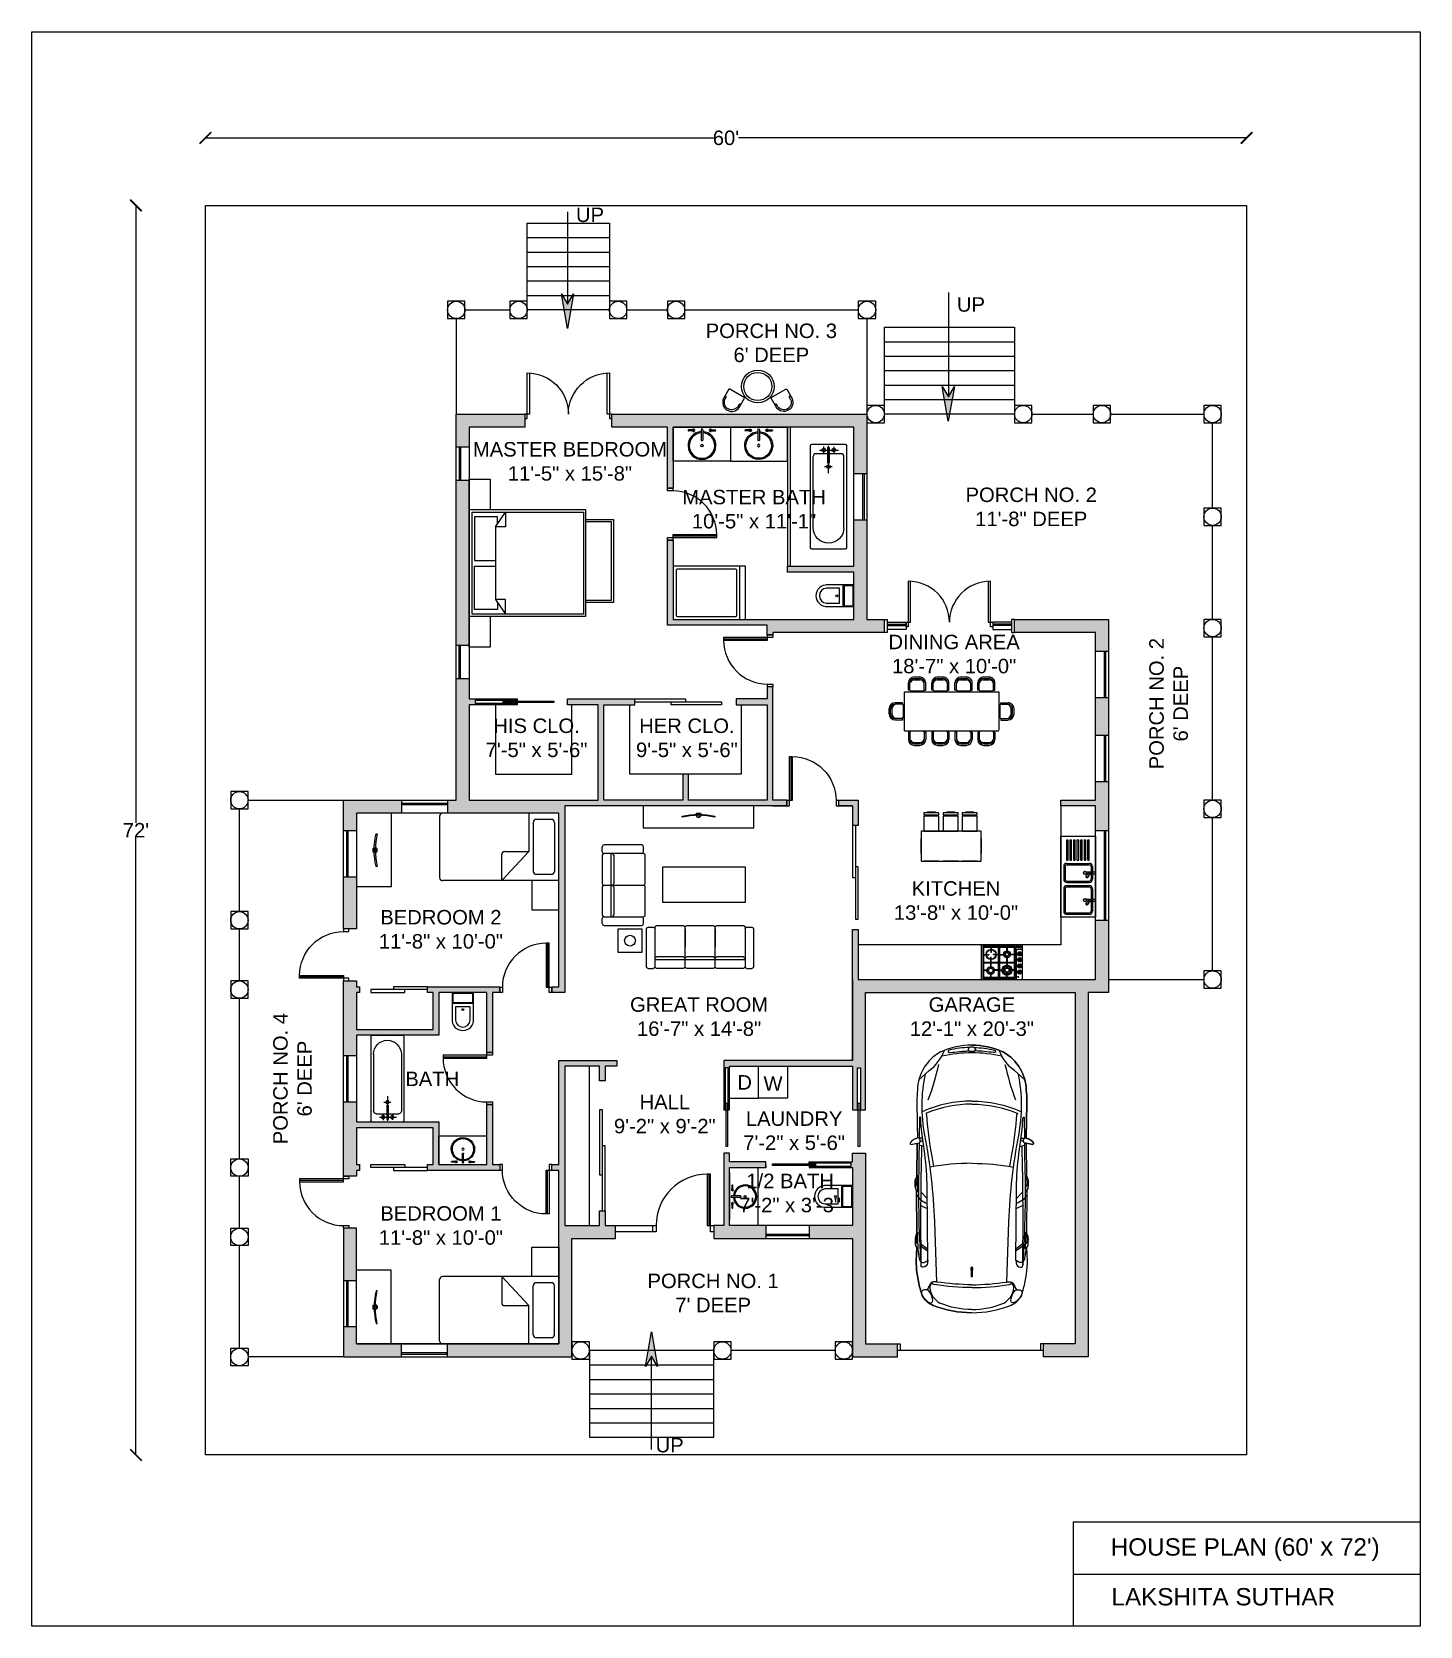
# Model space of a CAD drawing. Header units: inches. Extents: x -1728 to -768, y 123 to 1225.
import ezdxf

# ---------------------------------------------------------------- set-up
doc = ezdxf.new("R2010")
doc.units = ezdxf.units.IN
doc.header["$MEASUREMENT"] = 0
doc.styles.get("Standard").update_dxf_attribs({"font": 'arial.ttf'})
doc.dimstyles.get("Standard").update_dxf_attribs({"dimtxt": 10, "dimasz": 8, "dimexe": 0, "dimexo": 12, "dimgap": 0.09, "dimtad": 0, "dimtih": 1, "dimtoh": 1, "dimdec": 3, "dimzin": 0, "dimdsep": 46, "dimlunit": 4, "dimtxsty": 'Standard', "dimblk": 'ARCHTICK', "dimcen": 0.09, "dimclre": 256, "dimadec": 0, "dimazin": 0, "dimtfac": 1, "dimtdec": 3, "dimtofl": 0, "dimtmove": 0, "dimatfit": 3, "dimldrblk": 'ARCHTICK', "dimfxl": 0, "dimfxlon": 1, "dimtolj": 1, "dimtzin": 0, "dimarcsym": 0})

msp = doc.modelspace()

# ---------------------------------------------------------------- texts
at = {"attachment_point": 1}
for s, width, heights, insert, char_height in [('UP', 14.957245, [2.2351], (-1351.5115, 1103.6576), 10), ('UP', 14.957245, [2.2351], (-1088.0736, 1041.6576), 10), ("\\pxqc;PORCH NO. 3\\P6' DEEP", 122.156089, [0], (-1277.4798, 1023.4358), 10), ('\\pxqc;MASTER BEDROOM\\P11\'-5" x 15\'-8"', 184.290839, [34.0577], (-1447.8059, 941.4917), 10), ('\\pxqc;MASTER BATH\\P10\'-5" x 11\'-1"', 99.041911, [34.0577], (-1277.8933, 908.4579), 10), ('\\pxqc;PORCH NO. 2\\P11\'-8" DEEP', 122.156089, [0], (-1097.7631, 910.0445), 10), ('\\pxqc;DINING AREA\\P18\'-7" x 10\'-0"', 122.156089, [0], (-1151.0928, 808.2726), 10), ('\\pxqc;HIS CLO.\\P7\'-5" x 5\'-6"', 184.290839, [34.0577], (-1470.9109, 750.328), 10), ('\\pxqc;HER CLO.\\P9\'-5" x 5\'-6"', 184.290839, [34.0577], (-1366.9545, 750.3361), 10), ('\\pxqc;KITCHEN\\P13\'-8" x 10\'-0"', 122.156089, [0], (-1149.7824, 637.8323), 10), ('\\pxqc;BEDROOM 2\\P11\'-8" x 10\'-0"', 85.844725, [35.4932], (-1487.8324, 617.953), 10), ('\\pxqc;GREAT ROOM\\P16\'-7" x 14\'-8"', 184.290839, [34.0577], (-1358.5276, 557.5662), 10), ('\\pxqc;GARAGE\\P12\'-1" x 20\'-3"', 184.290839, [34.0577], (-1169.8636, 557.5662), 10), ('\\pxqc;BATH', 45.356128, [6.4486], (-1473.5772, 506.1902), 10), ('\\pxqc;D', 14.957245, [2.2351], (-1242.3337, 503.7454), 10), ('\\pxqc;W', 19.838797, [0.9901], (-1225.1513, 503.0001), 10), ('\\pxqc;HALL\\P9\'-2" x 9\'-2"', 184.290839, [34.0577], (-1382.2069, 490.1986), 10), ('\\pxqc;LAUNDRY\\P7\'-2" x 5\'-6"', 184.290839, [34.0577], (-1292.8019, 478.6916), 10), ('\\pxqc;1/2 BATH\\P7\'-2" x 3\'-3"', 184.290839, [34.0577], (-1295.5363, 435.5937), 10), ('\\pxqc;BEDROOM 1\\P11\'-8" x 10\'-0"', 85.844725, [35.4932], (-1487.8324, 413.1421), 10), ("\\pxqc;PORCH NO. 1\\P7' DEEP", 122.156089, [0], (-1317.726, 366.4822), 10), ('UP', 14.957245, [2.2351], (-1296.4109, 252.9072), 10), ("HOUSE PLAN (60' {\\H1.08333x;x} 72')", 298.210958, [25.4793], (-981.6938, 184.5155), 12), ('\\pxqc;LAKSHITA SUTHAR', 177.755996, [15.9878], (-992.7582, 149.0828), 12)]:
    msp.add_mtext_dynamic_manual_height_columns(s, width=width, gutter_width=60, heights=heights, dxfattribs=dict(at, insert=insert, char_height=char_height))
at = {"char_height": 10, "attachment_point": 1, "rotation": 90}
for s, insert in [("\\pxqc;PORCH NO. 2\\P6' DEEP", (-955.0478, 699.5614)), ("\\pxqc;PORCH NO. 4\\P6' DEEP", (-1560.8866, 440.2854))]:
    msp.add_mtext_dynamic_manual_height_columns(s, width=122.156089, gutter_width=60, heights=[0], dxfattribs=dict(at, insert=insert))

# ---------------------------------------------------------------- blocks, each defined once
blk = doc.blocks.new('A$C7A8978E2')
for p, q in [((1.642, 1.775), (1.616, 1.85)), ((2.375, 1.824), (2.483, 1.719)), ((2.595, 1.825), (2.641, 1.718)), ((3.212, 1.83), (3.295, 1.713)), ((3.246, 1.829), (3.329, 1.712)), ((3.885, 1.667), (3.844, 1.641)), ((0.066, 1.058), (0.075, 1.058)), ((0.066, 0.937), (0.075, 0.937)), ((2.375, 0.17), (2.483, 0.275)), ((2.595, 0.169), (2.641, 0.276)), ((3.212, 0.164), (3.295, 0.282)), ((3.246, 0.165), (3.329, 0.282)), ((3.885, 0.327), (3.844, 0.353)), ((1.642, 0.219), (1.616, 0.144))]:
    blk.add_line(p, q)
blk.add_lwpolyline([(4.33, 0.997, 0.094182), (4.211, 1.623, 0.197457), (4.049, 1.8, 0.035524), (3.825, 1.86, 0.082887), (3.346, 1.89, -0.001106), (3.281, 1.884, 0.123787), (3.23, 1.907, 0.044638), (3.12, 1.911, 0.125221), (3.048, 1.885), (2.965, 1.887, 0.004961), (2.353, 1.89, 0.117151), (2.304, 1.911, 0.044638), (2.194, 1.912, 0.116155), (2.128, 1.889, 0.003163), (1.737, 1.882, -0.003193), (1.586, 1.879), (1.608, 1.984, 0.351251), (1.598, 1.994, 0.213671), (1.569, 1.985, 0.098963), (1.524, 1.924, 0.019669), (1.504, 1.879, -0.006985), (1.174, 1.882, -0.005357), (1.074, 1.885, 0.032681), (0.727, 1.879, 0.26343), (0.115, 1.51, 0.023037), (0.106, 1.494, 0.105933), (0, 0.997, 0.105933), (0.106, 0.5, 0.023037), (0.115, 0.484, 0.26343), (0.727, 0.116, 0.032681), (1.074, 0.109, -0.005357), (1.174, 0.112, -0.006985), (1.504, 0.115, 0.019669), (1.524, 0.07, 0.098963), (1.569, 0.009, 0.213671), (1.598, 0, 0.351251), (1.608, 0.01), (1.586, 0.115, -0.003193), (1.737, 0.112, 0.003163), (2.128, 0.105, 0.116155), (2.194, 0.082, 0.044638), (2.304, 0.083, 0.117151), (2.353, 0.104, 0.004961), (2.965, 0.107), (3.048, 0.109, 0.125221), (3.12, 0.084, 0.044638), (3.23, 0.087, 0.123787), (3.281, 0.11, -0.001106), (3.346, 0.104, 0.082887), (3.825, 0.134, 0.035524), (4.049, 0.194, 0.197457), (4.211, 0.371, 0.094182)], format="xyb", close=True)
for points in [[(0, 0.997), (0, 0.997, -0.105933), (0.106, 1.494, -0.023037), (0.115, 1.51, -0.26343), (0.727, 1.879, -0.032681), (1.074, 1.885, 0.005357), (1.174, 1.882, 0.006985), (1.504, 1.879)], [(0.563, 1.855), (0.413, 1.686, -0.141655), (0.084, 1.44, -0.141175)], [(3.477, 1.711), (2.306, 1.721, -0.031519), (1.761, 1.76), (1.409, 1.805, 0.024962), (1.206, 1.822, -0.040073), (1.171, 1.828, -0.733467), (1.17, 1.845), (1.509, 1.849)], [(1.608, 1.984), (1.579, 1.845, -0.251097), (1.574, 1.839, -0.178943), (1.524, 1.837, -0.426524), (1.504, 1.879, -0.019378), (1.524, 1.924, -0.098963), (1.569, 1.985, -0.213671), (1.598, 1.994, -0.351251), (1.608, 1.984, 0.095914)], [(1.557, 1.834), (1.549, 1.802, -0.35018), (1.536, 1.794, -0.095515), (1.512, 1.803, -0.313921), (1.503, 1.822, -0.055903), (1.511, 1.846, -0.055903)], [(1.58, 1.85), (1.828, 1.852, -0.023034), (3.568, 1.822)], [(2.128, 1.889, 0.003163), (1.737, 1.882, -0.003193), (1.586, 1.879)], [(2.372, 1.872, 0.176742), (2.304, 1.911, 0.044638), (2.194, 1.912, 0.165675), (2.104, 1.87)], [(2.372, 1.872, 0.002172), (2.104, 1.87)], [(3.048, 1.885), (2.965, 1.887, 0.004961), (2.353, 1.89)], [(2.425, 1.891), (2.503, 1.829, -0.044948), (2.565, 1.719, -0.044948)], [(3.297, 1.867, 0.176742), (3.23, 1.907, 0.044638), (3.12, 1.911, 0.165675), (3.029, 1.87)], [(3.297, 1.867, 0.002172), (3.029, 1.87)], [(4.33, 0.997, 0.094182), (4.211, 1.623, 0.197457), (4.049, 1.8, 0.035524), (3.825, 1.86, 0.082887), (3.346, 1.89, -0.001106), (3.281, 1.884, -0.001106)], [(3.288, 1.877), (3.45, 1.85, -0.170368), (3.508, 1.822, -0.298927), (3.492, 1.723, -0.045758), (3.477, 1.711)], [(3.477, 1.711), (3.521, 1.714, 0.406811), (3.593, 1.784, 0.239896), (3.58, 1.816, 0.105717), (3.568, 1.822, 1.216699)], [(4.049, 1.8, -0.146967), (4.17, 1.68, -0.521193), (4.134, 1.63, -0.160138), (3.999, 1.677), (3.972, 1.7, -0.198928), (3.96, 1.737), (3.962, 1.769, -0.321568), (3.996, 1.809, -0.066337), (4.017, 1.811, -0.066337)], [(3.833, 1.562), (2.857, 1.597, -0.038529), (1.458, 1.756, 0.098163), (0.47, 1.751, 0.098163)], [(0.904, 0.997, -0.107568), (1.079, 1.8)], [(0.955, 0.997, -0.100526), (1.106, 1.741)], [(1.962, 1.613), (1.802, 1.641, 0.022109), (1.102, 1.73)], [(1.912, 0.997, -0.04443), (1.972, 1.672)], [(3.877, 0.997, 0.03835), (3.833, 1.562, -0.047917), (3.831, 1.625, -0.232548), (3.85, 1.659, -0.063047), (3.962, 1.718)], [(3.923, 0.997, 0.040742), (3.873, 1.603)], [(0.038, 1.03, -0.052497), (0.08, 1.364, -0.317809), (0.1, 1.382, -0.212458), (0.111, 1.378, -0.257077), (0.121, 1.349, 0.026281), (0.093, 1.048, 0.026281)], [(4.278, 0.997, 0.103156), (4.174, 1.513)], [(0, 0.997), (0, 0.997, 0.105933), (0.106, 0.5, 0.023037), (0.115, 0.484, 0.26343), (0.727, 0.116, 0.032681), (1.074, 0.109, -0.005357), (1.174, 0.112, -0.006985), (1.504, 0.115)], [(0.038, 0.964, 0.052497), (0.08, 0.63, 0.317809), (0.1, 0.613, 0.212458), (0.111, 0.616, 0.257077), (0.121, 0.645, -0.026281), (0.093, 0.946, -0.026281)], [(0.904, 0.997, 0.107568), (1.079, 0.194)], [(0.955, 0.997, 0.100526), (1.106, 0.253)], [(1.912, 0.997, 0.04443), (1.972, 0.322)], [(4.33, 0.997, -0.094182), (4.211, 0.371, -0.197457), (4.049, 0.194, -0.035524), (3.825, 0.134, -0.082887), (3.346, 0.104, 0.001106), (3.281, 0.11, 0.001106)], [(3.623, 1.004), (3.747, 1.001, -0.979258), (3.747, 0.993), (3.623, 0.99)], [(3.877, 0.997, -0.03835), (3.833, 0.433, 0.047917), (3.831, 0.37, 0.232548), (3.85, 0.335, 0.063047), (3.962, 0.276)], [(3.923, 0.997, -0.040742), (3.873, 0.391)], [(4.278, 0.997, -0.103156), (4.174, 0.481)], [(0.563, 0.139), (0.413, 0.308, 0.141655), (0.084, 0.555, 0.141175)], [(3.833, 0.433), (2.857, 0.397, 0.038529), (1.458, 0.238, -0.099191), (0.46, 0.246, -0.099191)], [(1.962, 0.381), (1.802, 0.353, -0.022109), (1.102, 0.264)], [(3.477, 0.283), (2.306, 0.273, 0.031519), (1.761, 0.234), (1.409, 0.189, -0.024962), (1.206, 0.172, 0.040073), (1.171, 0.167, 0.733467), (1.17, 0.149), (1.509, 0.145)], [(2.425, 0.104), (2.503, 0.166, 0.044948), (2.565, 0.275, 0.044948)], [(3.288, 0.117), (3.45, 0.144, 0.170368), (3.508, 0.173, 0.298927), (3.492, 0.272, 0.045758), (3.477, 0.283)], [(3.477, 0.283), (3.521, 0.28, -0.406811), (3.593, 0.21, -0.239896), (3.58, 0.179, -0.105717), (3.568, 0.172, -1.216699)], [(4.049, 0.194, 0.146967), (4.17, 0.314, 0.521193), (4.134, 0.364, 0.160138), (3.999, 0.318), (3.972, 0.294, 0.198928), (3.96, 0.257), (3.962, 0.225, 0.321568), (3.996, 0.185, 0.066337), (4.017, 0.183, 0.066337)], [(1.608, 0.01), (1.579, 0.149, 0.251097), (1.574, 0.155, 0.178943), (1.524, 0.157, 0.426524), (1.504, 0.115, 0.019378), (1.524, 0.07, 0.098963), (1.569, 0.009, 0.213671), (1.598, 0, 0.351251), (1.608, 0.01, -0.095914)], [(1.557, 0.16), (1.549, 0.192, 0.35018), (1.536, 0.2, 0.095515), (1.512, 0.191, 0.313921), (1.503, 0.172, 0.055903), (1.511, 0.148, 0.055903)], [(1.58, 0.145), (1.828, 0.142, 0.023034), (3.568, 0.172)], [(2.128, 0.105, -0.003163), (1.737, 0.112, 0.003193), (1.586, 0.115)], [(2.372, 0.122, -0.176742), (2.304, 0.083, -0.044638), (2.194, 0.082, -0.165675), (2.104, 0.124)], [(2.372, 0.122, -0.002172), (2.104, 0.124)], [(3.048, 0.109), (2.965, 0.107, -0.004961), (2.353, 0.104)], [(3.297, 0.127, -0.176742), (3.23, 0.087, -0.044638), (3.12, 0.084, -0.165675), (3.029, 0.124)], [(3.297, 0.127, -0.002172), (3.029, 0.124)]]:
    blk.add_lwpolyline(points, format="xyb")
for points in [[(2.188, 1.893), (2.26, 1.893)], [(3.114, 1.891), (3.186, 1.89)], [(2.188, 0.101), (2.26, 0.101)], [(3.114, 0.103), (3.186, 0.104)]]:
    blk.add_lwpolyline(points)
for centre, radius, start, end in [((2.85, -44.301), 46.127, 89.1048, 91.5162), ((2.19, 1.863), 0.0303, 94.4745, 164.6962), ((2.26, 1.864), 0.0291, 15.7454, 88.5633), ((3.115, 1.861), 0.0303, 93.3563, 163.5779), ((3.185, 1.861), 0.0291, 14.6272, 87.445), ((-0.702, 6.065), 4.643, 282.5976, 290.0008), ((3.824, 1.595), 0.05, 8.6417, 75.9348), ((3.924, 1.601), 0.0763, 88.6213, 120.435), ((3.897, 1.364), 0.315, 28.2502, 84.7114), ((2.268, 0.997), 2.144, 166.8792, 193.1208), ((3.629, 0.997), 0.00875, 131.0679, 228.9321), ((-0.702, -4.07), 4.643, 69.9992, 77.4024), ((3.824, 0.399), 0.05, 284.0652, 351.3583), ((3.924, 0.393), 0.0763, 239.565, 271.3787), ((3.897, 0.63), 0.315, 275.2886, 331.7498), ((2.85, 46.295), 46.127, 268.4838, 270.8952), ((2.19, 0.131), 0.0303, 195.3038, 265.5255), ((2.26, 0.13), 0.0291, 271.4367, 344.2546), ((3.115, 0.133), 0.0303, 196.4221, 266.6437), ((3.185, 0.133), 0.0291, 272.555, 345.3728)]:
    blk.add_arc(centre, radius, start, end)
at = {"extrusion": (0, 0, -1)}
blk.add_ellipse((0.066, 0.997), major_axis=(0, 0.0606), ratio=0.557391, dxfattribs=at)
blk.add_ellipse((0.075, 0.997), major_axis=(0, 0.0606), ratio=0.557391, start_param=0, end_param=3.141593, dxfattribs=at)
blk.add_ellipse((3.621, 0.997), major_axis=(-0.0327, 0), ratio=0.506076, start_param=3.513505, end_param=9.052865)
blk = doc.blocks.new('COME10RE')
for p, q in [((-0.799, 2.716), (-0.799, 2.924)), ((-0.756, 2.716), (-0.799, 2.716)), ((-0.757, 2.716), (-0.757, 2.924)), ((-0.756, 2.716), (-0.732, 2.694)), ((-0.645, 3.01), (-0.467, 3.01)), ((-0.628, 3.094), (-0.483, 3.094)), ((-0.628, 3.052), (-0.483, 3.052)), ((-0.355, 2.716), (-0.38, 2.694)), ((-0.355, 2.716), (-0.355, 2.924)), ((-0.355, 2.716), (-0.313, 2.716)), ((-0.313, 2.716), (-0.313, 2.924)), ((-1.518, 2.378), (-1.518, 2.232)), ((-1.476, 2.378), (-1.476, 2.232)), ((-1.434, 2.394), (-1.434, 2.216)), ((-1.139, 2.548), (-1.347, 2.548)), ((-1.139, 2.506), (-1.347, 2.506)), ((-1.139, 2.505), (-1.139, 2.548)), ((-1.139, 2.505), (-1.118, 2.481)), ((-1.118, 2.129), (-1.118, 2.481)), ((-1.1, 2.661), (0, 2.661)), ((-1.1, 2.661), (-1.1, -0.001)), ((-0.38, 2.694), (-0.732, 2.694)), ((0, 2.661), (0, -0.001)), ((0.04, 2.505), (0.019, 2.481)), ((0.019, 2.129), (0.019, 2.481)), ((0.04, 2.548), (0.248, 2.548)), ((0.04, 2.505), (0.04, 2.548)), ((0.04, 2.506), (0.248, 2.506)), ((0.335, 2.394), (0.335, 2.216)), ((0.376, 2.378), (0.376, 2.232)), ((0.419, 2.378), (0.419, 2.232)), ((-1.139, 2.104), (-1.347, 2.104)), ((-1.139, 2.062), (-1.347, 2.062)), ((-1.139, 1.892), (-1.347, 1.892)), ((-1.139, 1.85), (-1.347, 1.85)), ((-1.139, 2.105), (-1.118, 2.129)), ((-1.139, 2.105), (-1.139, 2.062)), ((-1.139, 1.849), (-1.139, 1.892)), ((-1.139, 1.849), (-1.118, 1.825)), ((-1.118, 1.473), (-1.118, 1.825)), ((0.04, 2.105), (0.019, 2.129)), ((0.04, 1.849), (0.019, 1.825)), ((0.019, 1.473), (0.019, 1.825)), ((0.04, 2.105), (0.04, 2.062)), ((0.04, 2.104), (0.248, 2.104)), ((0.04, 2.062), (0.248, 2.062)), ((0.04, 1.849), (0.04, 1.892)), ((0.04, 1.892), (0.248, 1.892)), ((0.04, 1.85), (0.248, 1.85)), ((-1.518, 1.721), (-1.518, 1.576)), ((-1.476, 1.721), (-1.476, 1.576)), ((-1.434, 1.737), (-1.434, 1.56)), ((-1.139, 1.448), (-1.347, 1.448)), ((-1.139, 1.406), (-1.347, 1.406)), ((-1.139, 1.448), (-1.118, 1.473)), ((-1.139, 1.448), (-1.139, 1.406)), ((0.04, 1.448), (0.019, 1.473)), ((0.04, 1.448), (0.248, 1.448)), ((0.04, 1.448), (0.04, 1.406)), ((0.04, 1.406), (0.248, 1.406)), ((0.335, 1.737), (0.335, 1.56)), ((0.376, 1.721), (0.376, 1.576)), ((0.419, 1.721), (0.419, 1.576)), ((-1.518, 1.065), (-1.518, 0.92)), ((-1.476, 1.065), (-1.476, 0.92)), ((-1.434, 1.081), (-1.434, 0.904)), ((-1.139, 1.235), (-1.347, 1.235)), ((-1.139, 1.193), (-1.347, 1.193)), ((-1.139, 1.193), (-1.139, 1.235)), ((-1.139, 1.193), (-1.118, 1.168)), ((-1.118, 0.816), (-1.118, 1.168)), ((0.04, 1.193), (0.019, 1.168)), ((0.019, 0.816), (0.019, 1.168)), ((0.04, 1.235), (0.248, 1.235)), ((0.04, 1.193), (0.04, 1.235)), ((0.04, 1.193), (0.248, 1.193)), ((0.335, 1.081), (0.335, 0.904)), ((0.376, 1.065), (0.376, 0.92)), ((0.419, 1.065), (0.419, 0.92)), ((-1.139, 0.791), (-1.347, 0.791)), ((-1.139, 0.749), (-1.347, 0.749)), ((-1.139, 0.592), (-1.347, 0.592)), ((-1.139, 0.55), (-1.347, 0.55)), ((-1.139, 0.792), (-1.118, 0.816)), ((-1.139, 0.792), (-1.139, 0.749)), ((-1.139, 0.549), (-1.139, 0.592)), ((-1.139, 0.549), (-1.118, 0.525)), ((-1.118, 0.173), (-1.118, 0.525)), ((0.04, 0.792), (0.019, 0.816)), ((0.04, 0.549), (0.019, 0.525)), ((0.019, 0.173), (0.019, 0.525)), ((0.04, 0.792), (0.04, 0.749)), ((0.04, 0.791), (0.248, 0.791)), ((0.04, 0.749), (0.248, 0.749)), ((0.04, 0.592), (0.248, 0.592)), ((0.04, 0.549), (0.04, 0.592)), ((0.04, 0.55), (0.248, 0.55)), ((-1.518, 0.422), (-1.518, 0.276)), ((-1.476, 0.422), (-1.476, 0.276)), ((-1.434, 0.438), (-1.434, 0.26)), ((-1.139, 0.148), (-1.347, 0.148)), ((-1.139, 0.106), (-1.347, 0.106)), ((-1.139, 0.149), (-1.118, 0.173)), ((-1.139, 0.149), (-1.139, 0.106)), ((0.04, 0.149), (0.019, 0.173)), ((0.04, 0.149), (0.04, 0.106)), ((0.04, 0.148), (0.248, 0.148)), ((0.04, 0.106), (0.248, 0.106)), ((0.335, 0.438), (0.335, 0.26)), ((0.376, 0.422), (0.376, 0.276)), ((0.419, 0.422), (0.419, 0.276)), ((0, -0.001), (-1.085, -0.001)), ((-0.756, -0.056), (-0.799, -0.056)), ((-0.799, -0.056), (-0.799, -0.263)), ((-0.757, -0.056), (-0.757, -0.263)), ((-0.756, -0.056), (-0.732, -0.034)), ((-0.38, -0.034), (-0.732, -0.034)), ((-0.645, -0.35), (-0.467, -0.35)), ((-0.628, -0.392), (-0.483, -0.392)), ((-0.628, -0.434), (-0.483, -0.434)), ((-0.355, -0.056), (-0.38, -0.034)), ((-0.355, -0.056), (-0.355, -0.263)), ((-0.355, -0.056), (-0.313, -0.056)), ((-0.313, -0.056), (-0.313, -0.263))]:
    blk.add_line(p, q)
for centre, radius, start, end in [((-0.628, 2.924), 0.17, 90.0001, 180), ((-0.628, 2.924), 0.128, 90.0001, 180), ((-0.607, 2.846), 0.168, 102.7575, 152.5606), ((-0.483, 2.924), 0.17, 360, 90), ((-0.483, 2.924), 0.128, 360, 90), ((-0.504, 2.846), 0.168, 27.4394, 77.2425), ((-1.347, 2.378), 0.17, 90, 179.9999), ((-1.347, 2.378), 0.128, 90, 179.9999), ((-1.27, 2.357), 0.168, 117.4394, 167.2425), ((0.248, 2.378), 0.17, 0.0001, 90), ((0.248, 2.378), 0.128, 0.0001, 90), ((0.17, 2.357), 0.168, 12.7575, 62.5606), ((-1.347, 2.232), 0.17, 180, 270), ((-1.347, 1.721), 0.17, 90, 179.9999), ((-1.347, 2.232), 0.128, 180, 270), ((-1.347, 1.721), 0.128, 90, 179.9999), ((-1.27, 2.253), 0.168, 192.7575, 242.5606), ((-1.27, 1.7), 0.168, 117.4394, 167.2425), ((0.248, 2.232), 0.17, 270, 360), ((0.248, 2.232), 0.128, 270, 360), ((0.17, 2.253), 0.168, 297.4394, 347.2425), ((0.248, 1.721), 0.17, 0.0001, 90), ((0.17, 1.7), 0.168, 12.7575, 62.5606), ((0.248, 1.721), 0.128, 0.0001, 90), ((-1.347, 1.576), 0.17, 180, 270), ((-1.347, 1.576), 0.128, 180, 270), ((-1.27, 1.597), 0.168, 192.7575, 242.5606), ((0.248, 1.576), 0.128, 270, 360), ((0.248, 1.576), 0.17, 270, 360), ((0.17, 1.597), 0.168, 297.4394, 347.2425), ((-1.347, 1.065), 0.17, 90, 179.9999), ((-1.347, 0.92), 0.17, 180, 270), ((-1.347, 1.065), 0.128, 90, 179.9999), ((-1.347, 0.92), 0.128, 180, 270), ((-1.27, 1.044), 0.168, 117.4394, 167.2425), ((-1.27, 0.941), 0.168, 192.7575, 242.5606), ((0.248, 1.065), 0.17, 0.0001, 90), ((0.248, 1.065), 0.128, 0.0001, 90), ((0.17, 1.044), 0.168, 12.7575, 62.5606), ((0.248, 0.92), 0.17, 270, 360), ((0.248, 0.92), 0.128, 270, 360), ((0.17, 0.941), 0.168, 297.4394, 347.2425), ((-1.347, 0.422), 0.17, 90, 179.9999), ((-1.347, 0.422), 0.128, 90, 179.9999), ((-1.27, 0.401), 0.168, 117.4394, 167.2425), ((0.248, 0.422), 0.17, 0.0001, 90), ((0.248, 0.422), 0.128, 0.0001, 90), ((0.17, 0.401), 0.168, 12.7575, 62.5606), ((-1.347, 0.276), 0.17, 180, 270), ((-1.347, 0.276), 0.128, 180, 270), ((-1.27, 0.297), 0.168, 192.7575, 242.5606), ((0.248, 0.276), 0.17, 270, 360), ((0.248, 0.276), 0.128, 270, 360), ((0.17, 0.297), 0.168, 297.4394, 347.2425), ((-0.628, -0.263), 0.17, 180, 269.9999), ((-0.607, -0.186), 0.168, 207.4394, 257.2425), ((-0.628, -0.263), 0.128, 180, 269.9999), ((-0.483, -0.263), 0.128, 270, 360), ((-0.483, -0.263), 0.17, 270, 360), ((-0.504, -0.186), 0.168, 282.7575, 332.5606)]:
    blk.add_arc(centre, radius, start, end)
blk = doc.blocks.new('A$C25832C51')
for p, q in [((0, 0.768), (0, 0.064)), ((0.032, 0.8), (0.128, 0.8)), ((0.16, 0.768), (0.16, 0.032)), ((0.75, 0.64), (0.16, 0.64)), ((0.718, 0.8), (0.192, 0.8)), ((0.75, 0.768), (0.75, 0.032)), ((1.34, 0.64), (0.75, 0.64)), ((1.308, 0.8), (0.782, 0.8)), ((1.34, 0.032), (1.34, 0.768)), ((1.372, 0.8), (1.468, 0.8)), ((1.5, 0.064), (1.5, 0.768)), ((0.718, 0.587), (0.192, 0.587)), ((1.308, 0.587), (0.782, 0.587)), ((0.032, 0.032), (0.128, 0.032)), ((0.192, 0), (0.718, 0)), ((0.782, 0), (1.308, 0)), ((1.372, 0.032), (1.468, 0.032))]:
    blk.add_line(p, q)
for centre, start, end in [((0.032, 0.768), 90, 180), ((0.128, 0.768), 0, 90), ((0.192, 0.768), 90, 180), ((0.192, 0.619), 180, 270), ((0.718, 0.768), 0, 90), ((0.718, 0.619), 270, 0), ((0.782, 0.768), 90, 180), ((0.782, 0.619), 180, 270), ((1.308, 0.768), 0, 90), ((1.308, 0.619), 270, 0), ((1.372, 0.768), 90, 180), ((1.468, 0.768), 0, 90), ((0.032, 0.064), 180, 270), ((0.128, 0.064), 270, 0), ((0.192, 0.032), 180, 270), ((0.718, 0.032), 270, 0), ((0.782, 0.032), 180, 270), ((1.308, 0.032), 270, 0), ((1.372, 0.064), 180, 270), ((1.468, 0.064), 270, 0)]:
    blk.add_arc(centre, 0.032, start, end)
blk = doc.blocks.new('A$C2F4D4188')
for p, q in [((37, 468), (136, 468)), ((37, 365), (37, 468)), ((136, 476), (136, 391)), ((144, 476), (144, 391)), ((144, 468), (244, 468)), ((244, 468), (244, 365)), ((268, 365), (268, 468)), ((268, 468), (368, 468)), ((368, 468), (368, 397)), ((376, 468), (475, 468)), ((376, 468), (376, 397)), ((475, 468), (475, 365)), ((29, 365), (110, 365)), ((29, 357), (110, 357)), ((37, 254), (37, 357)), ((37, 140), (37, 242)), ((39, 252), (136, 252)), ((39, 244), (136, 244)), ((110, 365), (110, 357)), ((144, 391), (136, 391)), ((136, 324), (144, 324)), ((136, 168), (136, 324)), ((144, 168), (144, 324)), ((144, 252), (242, 252)), ((144, 244), (242, 244)), ((175, 357), (175, 365)), ((252, 365), (175, 365)), ((252, 357), (175, 357)), ((244, 357), (244, 254)), ((244, 242), (244, 140)), ((268, 365), (337, 365)), ((268, 357), (337, 357)), ((268, 254), (268, 357)), ((268, 140), (268, 242)), ((270, 252), (368, 252)), ((270, 244), (368, 244)), ((337, 365), (337, 357)), ((368, 397), (376, 397)), ((372, 323), (368, 323)), ((368, 323), (368, 171)), ((372, 323), (376, 323)), ((376, 323), (376, 171)), ((376, 252), (473, 252)), ((376, 244), (473, 244)), ((414, 365), (414, 357)), ((475, 365), (414, 365)), ((475, 357), (414, 357)), ((475, 357), (475, 254)), ((475, 242), (475, 140)), ((29, 140), (101, 140)), ((29, 132), (101, 132)), ((37, 29), (37, 132)), ((136, 29), (37, 29)), ((101, 140), (101, 132)), ((140, 168), (136, 168)), ((136, 92), (144, 92)), ((136, 21), (136, 92)), ((140, 168), (144, 168)), ((144, 21), (144, 92)), ((244, 29), (144, 29)), ((177, 140), (177, 132)), ((252, 140), (177, 140)), ((252, 132), (177, 132)), ((244, 132), (244, 29)), ((260, 140), (338, 140)), ((260, 132), (338, 132)), ((268, 29), (268, 132)), ((368, 29), (268, 29)), ((338, 140), (338, 132)), ((368, 171), (376, 171)), ((368, 102), (376, 102)), ((368, 21), (368, 102)), ((376, 21), (376, 102)), ((475, 29), (376, 29)), ((406, 132), (406, 140)), ((483, 140), (406, 140)), ((483, 132), (406, 132)), ((475, 132), (475, 29)), ((501, 0), (509, 0))]:
    blk.add_line(p, q)
for points in [[(0, 490), (0, 10, 0.414214), (10, 0), (590, 0, 0.414214), (600, 10), (600, 490, 0.414214), (590, 500), (10, 500, 0.414214)], [(20, 472), (20, 25, 0.414214), (30, 15), (479, 15, 0.414214), (489, 25), (489, 472, 0.414214), (479, 482), (30, 482, 0.414214)], [(36, 476), (245, 476, -0.414214), (252, 469), (252, 28, -0.414214), (245, 21), (36, 21, -0.414214), (29, 28), (29, 469, -0.414214)], [(267, 476), (476, 476, -0.414214), (483, 469), (483, 28, -0.414214), (476, 21), (267, 21, -0.414214), (260, 28), (260, 469, -0.414214)], [(523, 485), (543, 485, -0.414214), (544, 484), (544, 483, -0.414214), (543, 481), (523, 481, -0.414214), (521, 483), (521, 484, -0.414214)], [(523, 475), (543, 475, -0.414214), (544, 473), (544, 472, -0.414214), (543, 471), (523, 471, -0.414214), (521, 472), (521, 473, -0.414214)], [(523, 464), (543, 464, -0.414214), (544, 462), (544, 461, -0.414214), (543, 460), (523, 460, -0.414214), (521, 461), (521, 462, -0.414214)], [(554, 485), (573, 485, -0.414214), (575, 484), (575, 483, -0.414214), (573, 481), (554, 481, -0.414214), (552, 483), (552, 484, -0.414214)], [(554, 475), (573, 475, -0.414214), (575, 473), (575, 472, -0.414214), (573, 471), (554, 471, -0.414214), (552, 472), (552, 473, -0.414214)], [(554, 464), (573, 464, -0.414214), (575, 462), (575, 461, -0.414214), (573, 460), (554, 460, -0.414214), (552, 461), (552, 462, -0.414214)]]:
    blk.add_lwpolyline(points, format="xyb", close=True)
blk.add_lwpolyline([(509, 0), (509, 410, -0.414214), (539, 440), (570, 440, 0.414214), (600, 470), (600, 490, 0.414214), (590, 500), (531, 500, 0.414214), (501, 470), (501, 0)], format="xyb")
at = {"ltscale": 0.1}
for centre, radius in [((143, 364), 74.7), ((143, 364), 69.7), ((374, 366), 49.7), ((374, 366), 45.7), ((374, 366), 25.7), ((137, 131), 55.5), ((137, 131), 51.5), ((137, 131), 31.5), ((373, 136), 73), ((373, 136), 69), ((373, 136), 51), ((373, 136), 31), ((373, 136), 29)]:
    blk.add_circle(centre, radius, dxfattribs=at)
for centre, radius in [((556, 372), 30.1), ((556, 287), 30.1), ((556, 197), 30.1), ((556, 108), 30.1), ((537, 38), 7.24)]:
    blk.add_circle(centre, radius)
for centre, radius, start, end in [((39, 254), 2, 180, 270), ((39, 242), 2, 90, 180), ((242, 254), 2, 270, 0), ((242, 242), 2, 0, 90), ((270, 254), 2, 180, 270), ((270, 242), 2, 90, 180), ((473, 254), 2, 270, 0), ((473, 242), 2, 0, 90), ((556, 372), 28.1, 119.7529, 240.2471), ((556, 287), 28.1, 119.7529, 240.2471), ((545, 393), 5, 8.4203, 119.7529), ((545, 352), 5, 240.2471, 351.5797), ((545, 307), 5, 8.4203, 119.7529), ((545, 267), 5, 240.2471, 351.5797), ((465, 372), 86.8, 346.1268, 13.8732), ((465, 287), 86.8, 346.1268, 13.8732), ((647, 372), 86.8, 166.1268, 193.8732), ((647, 287), 86.8, 166.1268, 193.8732), ((568, 393), 5, 60.2471, 171.5797), ((568, 352), 5, 188.4203, 299.7529), ((568, 307), 5, 60.2471, 171.5797), ((568, 267), 5, 188.4203, 299.7529), ((556, 372), 28.1, 299.7529, 60.2471), ((556, 287), 28.1, 299.7529, 60.2471), ((556, 197), 28.1, 119.7529, 240.2471), ((556, 108), 28.1, 119.7529, 240.2471), ((545, 217), 5, 8.4203, 119.7529), ((545, 177), 5, 240.2471, 351.5797), ((545, 128), 5, 8.4203, 119.7529), ((545, 88), 5, 240.2471, 351.5797), ((465, 197), 86.8, 346.1268, 13.8732), ((465, 108), 86.8, 346.1268, 13.8732), ((647, 197), 86.8, 166.1268, 193.8732), ((647, 108), 86.8, 166.1268, 193.8732), ((568, 217), 5, 60.2471, 171.5797), ((568, 177), 5, 188.4203, 299.7529), ((568, 128), 5, 60.2471, 171.5797), ((568, 88), 5, 188.4203, 299.7529), ((556, 197), 28.1, 299.7529, 60.2471), ((556, 108), 28.1, 299.7529, 60.2471)]:
    blk.add_arc(centre, radius, start, end)
blk = doc.blocks.new('A$C6CB038CA')
for p, q in [((0, 0), (0, 489)), ((0, 489), (1141, 489)), ((503, 378), (503, 489)), ((530, 413), (530, 489)), ((887, 378), (887, 489)), ((914, 413), (914, 489)), ((1141, 489), (1141, 0)), ((52, 382), (52, 402)), ((339, 402), (52, 402)), ((339, 382), (52, 382)), ((52, 332), (52, 352)), ((339, 352), (52, 352)), ((339, 332), (52, 332)), ((52, 282), (52, 302)), ((339, 302), (52, 302)), ((339, 282), (52, 282)), ((52, 232), (52, 252)), ((339, 252), (52, 252)), ((339, 232), (52, 232)), ((339, 382), (339, 402)), ((339, 332), (339, 352)), ((339, 282), (339, 302)), ((339, 232), (339, 252)), ((383, 86), (383, 401)), ((403, 86), (403, 401)), ((428, 446), (608, 446)), ((428, 426), (608, 426)), ((564, 354), (515, 402)), ((522, 415), (580, 378)), ((530, 378), (530, 388)), ((580, 378), (564, 354)), ((633, 86), (633, 401)), ((653, 86), (653, 401)), ((696, 86), (696, 401)), ((716, 86), (716, 401)), ((741, 446), (1056, 446)), ((741, 426), (1056, 426)), ((948, 354), (899, 402)), ((906, 415), (964, 378)), ((914, 378), (914, 388)), ((964, 378), (948, 354)), ((1081, 86), (1081, 401)), ((1101, 86), (1101, 401)), ((1141, 0), (0, 0)), ((52, 182), (52, 202)), ((339, 202), (52, 202)), ((339, 182), (52, 182)), ((52, 132), (52, 152)), ((339, 152), (52, 152)), ((339, 132), (52, 132)), ((52, 85), (52, 105)), ((339, 105), (52, 105)), ((339, 85), (52, 85)), ((339, 182), (339, 202)), ((339, 132), (339, 152)), ((339, 85), (339, 105)), ((428, 61), (608, 61)), ((428, 41), (608, 41)), ((741, 61), (1056, 61)), ((741, 41), (1056, 41))]:
    blk.add_line(p, q)
for centre, radius in [((517, 341), 23.1), ((517, 341), 19.5), ((516, 410), 7.79), ((900, 341), 23.1), ((900, 341), 19.5), ((900, 410), 7.79)]:
    blk.add_circle(centre, radius)
for centre, radius, start, end in [((428, 401), 45, 90, 180), ((428, 401), 25, 90, 180), ((516, 384), 14.9, 205.1043, 335.2171), ((569, 369), 15.5, 251.2024, 39.3215), ((608, 401), 45, 0, 90), ((608, 401), 25, 0, 90), ((741, 401), 45, 90, 180), ((741, 401), 25, 90, 180), ((900, 384), 14.9, 205.1043, 335.2171), ((953, 369), 15.5, 251.2024, 39.3215), ((1056, 401), 45, 0, 90), ((1056, 401), 25, 0, 90), ((428, 86), 45, 180, 270), ((428, 86), 25, 180, 270), ((608, 86), 25, 270, 0), ((608, 86), 45, 270, 0), ((741, 86), 45, 180, 270), ((741, 86), 25, 180, 270), ((1056, 86), 25, 270, 0), ((1056, 86), 45, 270, 0)]:
    blk.add_arc(centre, radius, start, end)
blk = doc.blocks.new('A$C4EAA22BC')
for p, q in [((0, 0.63), (0, 0.02)), ((0.02, 0.65), (1.693, 0.65)), ((1.713, 0.63), (1.713, 0.02)), ((0.375, 0.6), (1.5, 0.6)), ((1.203, 0.325), (1.69, 0.325)), ((1.322, 0.394), (1.322, 0.258)), ((1.384, 0.339), (1.384, 0.312)), ((1.384, 0.339), (1.662, 0.339)), ((1.55, 0.55), (1.55, 0.1)), ((1.563, 0.411), (1.68, 0.411)), ((1.617, 0.484), (1.617, 0.149)), ((1.662, 0.339), (1.662, 0.312)), ((0.375, 0.05), (1.5, 0.05)), ((1.384, 0.312), (1.662, 0.312)), ((1.565, 0.227), (1.674, 0.227)), ((0.02, 0), (1.693, 0))]:
    blk.add_line(p, q)
for centre in [(1.322, 0.325), (1.617, 0.41), (1.617, 0.231)]:
    blk.add_circle(centre, 0.0327)
for centre, radius, start, end in [((0.02, 0.63), 0.02, 90, 180), ((1.693, 0.63), 0.02, 0, 90), ((0.375, 0.325), 0.275, 90, 270), ((1.5, 0.55), 0.05, 0, 90), ((0.02, 0.02), 0.02, 180, 270), ((1.5, 0.1), 0.05, 270, 0), ((1.693, 0.02), 0.02, 270, 0)]:
    blk.add_arc(centre, radius, start, end)
blk = doc.blocks.new('A$C0F505C8E')
for p, q in [((0, 0.55), (0.92, 0.55)), ((0, 0), (0, 0.55)), ((0, 0.55), (0, 0)), ((0.92, 0.55), (0.92, 0)), ((0.328, 0.504), (0.248, 0.504)), ((0.328, 0.488), (0.248, 0.488)), ((0.451, 0.508), (0.451, 0.34)), ((0.476, 0.508), (0.476, 0.34)), ((0.599, 0.504), (0.678, 0.504)), ((0.599, 0.488), (0.678, 0.488)), ((0.92, 0), (0, 0))]:
    blk.add_line(p, q)
blk.add_circle((0.463, 0.252), 0.02)
for centre, radius, start, end in [((0.328, 0.496), 0.02, 203.5782, 156.4218), ((0.463, 0.508), 0.0125, 0, 180), ((0.599, 0.496), 0.02, 23.5782, 336.4218), ((0.463, 0.252), 0.225, 93.1847, 86.8153), ((0.248, 0.496), 0.008, 90, 270), ((0.463, 0.252), 0.205, 93.4958, 86.5042), ((0.328, 0.496), 0.008, 270, 90), ((0.463, 0.34), 0.0125, 180, 0), ((0.599, 0.496), 0.008, 90, 270), ((0.678, 0.496), 0.008, 270, 90)]:
    blk.add_arc(centre, radius, start, end)
blk = doc.blocks.new('A$C0513100E')
for p, q in [((0, 0.768), (0, 0.064)), ((0.032, 0.8), (0.128, 0.8)), ((0.16, 0.768), (0.16, 0.032)), ((0.72, 0.64), (0.16, 0.64)), ((0.688, 0.8), (0.192, 0.8)), ((0.72, 0.768), (0.72, 0.032)), ((1.28, 0.64), (0.72, 0.64)), ((1.248, 0.8), (0.752, 0.8)), ((1.28, 0.768), (1.28, 0.032)), ((1.84, 0.64), (1.28, 0.64)), ((1.808, 0.8), (1.312, 0.8)), ((1.84, 0.032), (1.84, 0.768)), ((1.872, 0.8), (1.968, 0.8)), ((2, 0.064), (2, 0.768)), ((0.688, 0.587), (0.192, 0.587)), ((0.72, 0.064), (0.72, 0.402)), ((1.248, 0.587), (0.752, 0.587)), ((1.28, 0.064), (1.28, 0.402)), ((1.808, 0.587), (1.312, 0.587)), ((1.84, 0.064), (1.84, 0.402)), ((0.032, 0.032), (0.128, 0.032)), ((0.192, 0), (0.688, 0)), ((0.752, 0), (1.248, 0)), ((1.312, 0), (1.808, 0)), ((1.872, 0.032), (1.968, 0.032))]:
    blk.add_line(p, q)
for centre, start, end in [((0.032, 0.768), 90, 180), ((0.128, 0.768), 0, 90), ((0.192, 0.768), 90, 180), ((0.192, 0.619), 180, 270), ((0.688, 0.768), 0, 90), ((0.688, 0.619), 270, 0), ((0.752, 0.768), 90, 180), ((0.752, 0.619), 180, 270), ((1.248, 0.768), 0, 90), ((1.248, 0.619), 270, 0), ((1.312, 0.768), 90, 180), ((1.312, 0.619), 180, 270), ((1.808, 0.768), 0, 90), ((1.808, 0.619), 270, 0), ((1.872, 0.768), 90, 180), ((1.968, 0.768), 0, 90), ((0.032, 0.064), 180, 270), ((0.128, 0.064), 270, 0), ((0.192, 0.032), 180, 270), ((0.688, 0.032), 270, 0), ((0.752, 0.032), 180, 270), ((1.248, 0.032), 270, 0), ((1.312, 0.032), 180, 270), ((1.808, 0.032), 270, 0), ((1.872, 0.064), 180, 270), ((1.968, 0.064), 270, 0)]:
    blk.add_arc(centre, 0.032, start, end)
blk = doc.blocks.new('A$C296830DC')
blk.add_line((829, 853), (829, 95))
for points in [[(853, 95), (853, 853), (805, 853), (805, 95)], [(47, 95), (47, 0), (0, 0), (0, 95)], [(900, 95), (900, 0), (853, 0), (853, 95)]]:
    blk.add_lwpolyline(points, close=True)
blk.add_arc((805, 95), 758, 90, 180)
blk = doc.blocks.new('_ArchTick')
at = {"color": 0, "linetype": 'ByBlock', "const_width": 0.15}
blk.add_lwpolyline([(-0.5, -0.5), (0.5, 0.5)], dxfattribs=at)
blk = doc.blocks.new('*D17')
at = {"color": 0, "lineweight": -2, "transparency": 16777216}
for p, q in [((-1607.8, 1151.8), (-1256.4, 1151.8)), ((-887.8, 1151.8), (-1239.2, 1151.8))]:
    blk.add_line(p, q, dxfattribs=at)
at = {"layer": 'Defpoints', "color": 0, "transparency": 16777216}
for p in [(-887.8, 1151.8), (-1607.8, 1105.1), (-887.8, 1105.1)]:
    blk.add_point(p, dxfattribs=at)
at = {"color": 0, "lineweight": -2, "transparency": 16777216, "xscale": 8, "yscale": 8, "zscale": 8, "rotation": 180}
blk.add_blockref('_ArchTick', (-1607.8, 1151.8), dxfattribs=at)
at = {"color": 0, "lineweight": -2, "transparency": 16777216, "xscale": 8, "yscale": 8, "zscale": 8}
blk.add_blockref('_ArchTick', (-887.8, 1151.8), dxfattribs=at)
at = {"color": 0, "transparency": 16777216, "insert": (-1247.8, 1151.8), "char_height": 10, "attachment_point": 5}
blk.add_mtext("\\A1;60'", dxfattribs=at)
blk = doc.blocks.new('*D18')
at = {"color": 0, "lineweight": -2, "transparency": 16777216}
for p, q in [((-1655.8, 1105.1), (-1655.8, 678.2)), ((-1655.8, 241.1), (-1655.8, 668))]:
    blk.add_line(p, q, dxfattribs=at)
at = {"layer": 'Defpoints', "color": 0, "transparency": 16777216}
for p in [(-1607.8, 1105.1), (-1655.8, 241.1), (-1607.8, 241.1)]:
    blk.add_point(p, dxfattribs=at)
at = {"color": 0, "lineweight": -2, "transparency": 16777216, "xscale": 8, "yscale": 8, "zscale": 8}
for p, rotation in [((-1655.8, 1105.1), 90), ((-1655.8, 241.1), 270)]:
    blk.add_blockref('_ArchTick', p, dxfattribs=dict(at, rotation=rotation))
at = {"color": 0, "transparency": 16777216, "insert": (-1655.8, 673.1), "char_height": 10, "attachment_point": 5}
blk.add_mtext("\\A1;72'", dxfattribs=at)

# ---------------------------------------------------------------- dimensions: what is measured, and where the dimension line sits
dim = msp.add_linear_dim(base=(-887.7589, 1151.8088), p1=(-1607.7589, 1105.1135), p2=(-887.7589, 1105.1135), dimstyle='Standard')
dim.commit()
dim.dimension.update_dxf_attribs({"geometry": '*D17', "text_midpoint": (-1247.7589, 1151.8088), "dimtype": 160})
dim = msp.add_linear_dim(base=(-1655.7589, 241.1135), p1=(-1607.7589, 1105.1135), p2=(-1607.7589, 241.1135), angle=90, dimstyle='Standard')
dim.commit()
dim.dimension.update_dxf_attribs({"geometry": '*D18', "text_midpoint": (-1655.7589, 673.1135)})

# ---------------------------------------------------------------- hatches: boundary and pattern name
h = msp.add_hatch(color=256)
h.dxf.hatch_style = 1
h.paths.add_polyline_path([(-1353.3644, 1042.8635), (-1353.8599, 1042.8635), (-1357.383, 1036.8286), (-1360.9061, 1042.8635), (-1361.4093, 1042.8635), (-1359.6877, 1032.8635), (-1355.149, 1032.8635)])
h.paths.add_polyline_path([(-1355.149, 1032.8635), (-1359.6877, 1032.8635), (-1357.4591, 1019.9188)])
h.paths.add_polyline_path([(-1361.6198, 1044.0859), (-1361.4093, 1042.8635), (-1360.9061, 1042.8635)])
h.paths.add_polyline_path([(-1353.1463, 1044.0859), (-1353.8599, 1042.8635), (-1353.3644, 1042.8635)])
h.paths.add_polyline_path([(-1093.124, 960.8635), (-1094.8867, 960.8635), (-1094.0212, 955.8362)])
h.paths.add_polyline_path([(-1091.3394, 970.8635), (-1096.6083, 970.8635), (-1094.8867, 960.8635), (-1093.124, 960.8635)])
h.paths.add_polyline_path([(-1098.1819, 980.0033), (-1096.6083, 970.8635), (-1091.3394, 970.8635), (-1089.7084, 980.0033), (-1093.9451, 972.7461)])
h.paths.add_polyline_path([(-1299.1829, 326.3615), (-1301.5025, 313.3635), (-1296.9451, 313.3635)])
h.paths.add_polyline_path([(-1296.9451, 313.3635), (-1301.5025, 313.3635), (-1303.287, 303.3635), (-1302.8132, 303.3635), (-1299.2589, 309.4516), (-1295.7047, 303.3635), (-1295.2234, 303.3635)])
h.paths.add_polyline_path([(-1302.8132, 303.3635), (-1303.287, 303.3635), (-1303.4957, 302.1944)])
h.paths.add_polyline_path([(-1295.2234, 303.3635), (-1295.7047, 303.3635), (-1295.0222, 302.1944)])
h = msp.add_hatch(color=256)
h.dxf.hatch_style = 1
h.paths.add_polyline_path([(-1386.7589, 960.8635), (-1434.2589, 960.8635), (-1434.2589, 937.8529), (-1425.2589, 937.8529), (-1425.2589, 951.8635), (-1386.7589, 951.8635)])
h = msp.add_hatch(color=256)
h.dxf.hatch_style = 1
h.paths.add_polyline_path([(-1150.2589, 960.8635), (-1288.2589, 960.8635), (-1326.7589, 960.8635), (-1326.7589, 951.8635), (-1288.2589, 951.8635), (-1288.2589, 909.6014), (-1284.2589, 909.6014), (-1284.2589, 951.8635), (-1244.7589, 951.8635), (-1205.2589, 951.8635), (-1205.2589, 951.8635), (-1159.2589, 951.8635), (-1159.2589, 919.7324), (-1150.2589, 919.7324)])
h = msp.add_hatch(color=256)
h.dxf.hatch_style = 1
h.paths.add_polyline_path([(-1425.2589, 894.8255), (-1425.2589, 914.8529), (-1434.2589, 914.8529), (-1434.2589, 800.874), (-1425.2589, 800.874), (-1425.2589, 820.9014)])
h = msp.add_hatch(color=256)
h.dxf.hatch_style = 1
h.paths.add_polyline_path([(-1138.2589, 818.8635), (-1150.2589, 818.8635), (-1150.2589, 887.7324), (-1159.2589, 887.7324), (-1159.2589, 855.6014), (-1205.2589, 855.6014), (-1205.2589, 851.6014), (-1159.2589, 851.6014), (-1159.2589, 818.8635), (-1284.2589, 818.8635), (-1284.2589, 873.6014), (-1288.2589, 873.6014), (-1288.2589, 814.8635), (-1219.2589, 814.8635), (-1219.2589, 808.3112), (-1215.2589, 808.3112), (-1215.2589, 809.8635), (-1138.2589, 809.8635)])
h = msp.add_hatch(color=256)
h.dxf.hatch_style = 1
h.paths.add_polyline_path([(-983.2589, 818.8635), (-1048.2589, 818.8635), (-1048.2589, 809.8635), (-992.2589, 809.8635), (-992.2589, 796.8635), (-983.2589, 796.8635)])
h = msp.add_hatch(color=256)
h.dxf.hatch_style = 1
h.paths.add_polyline_path([(-1425.2589, 759.8635), (-1392.2589, 759.8635), (-1392.2589, 760.8635), (-1421.2365, 760.8635), (-1421.2365, 762.8635), (-1392.2589, 762.8635), (-1392.2589, 763.8635), (-1425.2589, 763.8635), (-1425.2589, 777.874), (-1434.2589, 777.874), (-1434.2589, 693.8635), (-1440.2589, 693.8635), (-1440.2589, 684.8635), (-1363.2589, 684.8635), (-1363.2589, 618.0054), (-1363.2589, 564.8635), (-1368.2589, 564.8635), (-1368.2589, 560.8635), (-1359.2589, 560.8635), (-1359.2589, 689.8635), (-1205.7589, 689.8635), (-1205.7589, 693.8635), (-1215.2589, 693.8635), (-1215.2589, 772.3112), (-1219.2589, 772.3112), (-1219.2589, 763.8635), (-1240.7589, 763.8635), (-1240.7589, 759.8635), (-1219.2589, 759.8635), (-1219.2589, 693.8635), (-1273.7589, 693.8635), (-1273.7589, 711.8635), (-1277.6999, 711.8635), (-1277.6999, 693.8635), (-1332.2589, 693.8635), (-1332.2589, 759.8635), (-1310.7589, 759.8635), (-1310.7589, 763.8635), (-1357.2589, 763.8635), (-1357.2589, 759.8635), (-1336.2589, 759.8635), (-1336.2589, 693.8635), (-1425.2589, 693.8635)])
h = msp.add_hatch(color=256)
h.dxf.hatch_style = 1
h.paths.add_polyline_path([(-983.2589, 764.8635), (-992.2589, 764.8635), (-992.2589, 738.8635), (-983.2589, 738.8635)])
h = msp.add_hatch(color=256)
h.dxf.hatch_style = 1
h.paths.add_polyline_path([(-983.2589, 706.8635), (-992.2589, 706.8635), (-992.2589, 693.8635), (-1016.2589, 693.8635), (-1016.2589, 689.8635), (-992.2589, 689.8635), (-992.2589, 672.8635), (-983.2589, 672.8635), (-983.2589, 689.8635)])
h = msp.add_hatch(color=256)
h.dxf.hatch_style = 1
h.paths.add_polyline_path([(-1472.2589, 693.8635), (-1512.2589, 693.8635), (-1512.2589, 672.8635), (-1503.2589, 672.8635), (-1503.2589, 684.8635), (-1472.2589, 684.8635)])
h = msp.add_hatch(color=256)
h.dxf.hatch_style = 1
h.paths.add_polyline_path([(-1156.2589, 693.8635), (-1169.7589, 693.8635), (-1169.7589, 689.8635), (-1160.2589, 689.8635), (-1160.2589, 676.3635), (-1156.2589, 676.3635)])
h = msp.add_hatch(color=256)
h.dxf.hatch_style = 1
h.paths.add_polyline_path([(-1503.2589, 640.8635), (-1512.2589, 640.8635), (-1512.2589, 604.8635), (-1508.4695, 604.8635), (-1503.2589, 604.8635)])
h = msp.add_hatch(color=256)
h.dxf.hatch_style = 1
h.paths.add_polyline_path([(-997.2589, 560.8635), (-983.2589, 560.8635), (-983.2589, 610.8635), (-992.2589, 610.8635), (-992.2589, 569.8635), (-1156.2589, 569.8635), (-1156.2589, 604.3635), (-1160.2589, 604.3635), (-1160.2589, 513.8635), (-1249.2589, 513.8635), (-1249.2589, 479.8635), (-1248.2589, 479.8635), (-1248.2589, 508.841), (-1246.2589, 508.841), (-1246.2589, 479.8635), (-1245.2589, 479.8635), (-1245.2589, 509.8635), (-1160.2589, 509.8635), (-1160.2589, 479.8635), (-1156.7589, 479.8635), (-1156.7589, 508.841), (-1154.7589, 508.841), (-1154.7589, 479.8635), (-1151.2589, 479.8635), (-1151.2589, 560.8635), (-1006.2589, 560.8635), (-1006.2589, 317.8635), (-1028.2589, 317.8635), (-1028.2589, 308.8635), (-997.2589, 308.8635)])
h = msp.add_hatch(color=256)
h.dxf.hatch_style = 1
h.paths.add_polyline_path([(-1503.2589, 560.8635), (-1501.2589, 560.8635), (-1501.2589, 564.8635), (-1503.2589, 564.8635), (-1503.2589, 568.8635), (-1512.2589, 568.8635), (-1512.2589, 517.3635), (-1503.2589, 517.3635), (-1503.2589, 531.3635), (-1446.2589, 531.3635), (-1446.2589, 560.8635), (-1413.2589, 560.8635), (-1413.2589, 519.3635), (-1409.2589, 519.3635), (-1409.2589, 560.8635), (-1404.2589, 560.8635), (-1404.2589, 564.8635), (-1454.2589, 564.8635), (-1454.2589, 560.8635), (-1450.2589, 560.8635), (-1450.2589, 535.3635), (-1503.2589, 535.3635)])
h = msp.add_hatch(color=256)
h.dxf.hatch_style = 1
h.paths.add_polyline_path([(-1324.2589, 399.8635), (-1331.2589, 399.8635), (-1331.2589, 409.8635), (-1335.2589, 409.8635), (-1335.2589, 399.8635), (-1359.2589, 399.8635), (-1359.2589, 509.8635), (-1335.2589, 509.8635), (-1335.2589, 499.8635), (-1331.2589, 499.8635), (-1331.2589, 509.8635), (-1323.2589, 509.8635), (-1323.2589, 513.8635), (-1363.2589, 513.8635), (-1363.2589, 441.8635), (-1368.2589, 441.8635), (-1368.2589, 437.8635), (-1363.2589, 437.8635), (-1363.2589, 317.8635), (-1440.2589, 317.8635), (-1440.2589, 308.8635), (-1354.2589, 308.8635), (-1354.2589, 390.8635), (-1324.2589, 390.8635)])
h = msp.add_hatch(color=256)
h.dxf.hatch_style = 1
h.paths.add_polyline_path([(-1446.2589, 471.3635), (-1503.2589, 471.3635), (-1503.2589, 485.3635), (-1512.2589, 485.3635), (-1512.2589, 433.8635), (-1508.4695, 433.8635), (-1503.2589, 433.8635), (-1503.2589, 437.8635), (-1501.2589, 437.8635), (-1501.2589, 441.8635), (-1503.2589, 441.8635), (-1503.2589, 467.3635), (-1450.2589, 467.3635), (-1450.2589, 441.8635), (-1454.2589, 441.8635), (-1454.2589, 437.8635), (-1404.2589, 437.8635), (-1404.2589, 438.074), (-1404.2589, 441.8635), (-1409.2589, 441.8635), (-1409.2589, 483.3635), (-1413.2589, 483.3635), (-1413.2589, 441.8635), (-1446.2589, 441.8635), (-1446.2589, 461.5917)])
h = msp.add_hatch(color=256)
h.dxf.hatch_style = 1
h.paths.add_polyline_path([(-1220.2589, 399.8635), (-1245.2589, 399.8635), (-1245.2589, 439.8635), (-1220.2589, 439.8635), (-1220.2589, 441.8635), (-1220.2589, 443.8635), (-1245.2589, 443.8635), (-1245.2589, 449.8635), (-1249.2589, 449.8635), (-1249.2589, 399.8635), (-1256.2589, 399.8635), (-1256.2589, 395.4424), (-1256.2589, 390.8635), (-1220.2589, 390.8635)])
h = msp.add_hatch(color=256)
h.dxf.hatch_style = 1
h.paths.add_polyline_path([(-1151.2589, 449.8635), (-1160.2589, 449.8635), (-1160.2589, 443.8635), (-1190.2589, 443.8635), (-1190.2589, 442.8635), (-1161.2814, 442.8635), (-1161.2814, 440.8635), (-1190.2589, 440.8635), (-1190.2589, 439.8635), (-1160.2589, 439.8635), (-1160.2589, 399.8635), (-1190.2589, 399.8635), (-1190.2589, 390.8635), (-1160.2589, 390.8635), (-1160.2589, 308.8635), (-1129.2589, 308.8635), (-1129.2589, 317.8635), (-1151.2589, 317.8635)], flags=17)
h = msp.add_hatch(color=256)
h.dxf.hatch_style = 1
h.paths.add_polyline_path([(-1503.2589, 397.8635), (-1512.2589, 397.8635), (-1512.2589, 361.8635), (-1503.2589, 361.8635)])
h = msp.add_hatch(color=256)
h.dxf.hatch_style = 1
h.paths.add_polyline_path([(-1472.2589, 317.8635), (-1503.2589, 317.8635), (-1503.2589, 329.8635), (-1512.2589, 329.8635), (-1512.2589, 308.8635), (-1472.2589, 308.8635)])

# ---------------------------------------------------------------- linework, layer by layer
for p, q in [((-1357.383, 1100.5914), (-1357.383, 1036.8286)), ((-1385.18, 1082.8635), (-1328.3379, 1082.8635)), ((-1385.18, 1072.8635), (-1328.3379, 1072.8635)), ((-1385.18, 1062.8635), (-1328.3379, 1062.8635)), ((-1385.18, 1052.8635), (-1328.3379, 1052.8635)), ((-1391.18, 1038.8635), (-1397.18, 1038.8635)), ((-1397.18, 1038.8635), (-1397.18, 1032.8635)), ((-1385.18, 1038.8635), (-1391.18, 1038.8635)), ((-1385.18, 1042.8635), (-1328.3379, 1042.8635)), ((-1385.18, 1032.8635), (-1385.18, 1038.8635)), ((-1322.3379, 1038.8635), (-1328.3379, 1038.8635)), ((-1328.3379, 1038.8635), (-1328.3379, 1032.8635)), ((-1316.3379, 1038.8635), (-1322.3379, 1038.8635)), ((-1316.3379, 1032.8635), (-1316.3379, 1038.8635)), ((-1282.2589, 1038.8635), (-1288.2589, 1038.8635)), ((-1288.2589, 1038.8635), (-1288.2589, 1032.8635)), ((-1276.2589, 1038.8635), (-1282.2589, 1038.8635)), ((-1276.2589, 1032.8635), (-1276.2589, 1038.8635)), ((-1093.9451, 1045.0219), (-1093.9451, 972.7461)), ((-1428.2589, 1032.8635), (-1397.18, 1032.8635)), ((-1397.18, 1032.8635), (-1397.18, 1026.8635)), ((-1397.18, 1026.8635), (-1391.18, 1026.8635)), ((-1391.18, 1026.8635), (-1385.18, 1026.8635)), ((-1385.18, 1026.8635), (-1385.18, 1032.8635)), ((-1328.3379, 1032.8635), (-1328.3379, 1026.8635)), ((-1328.3379, 1026.8635), (-1322.3379, 1026.8635)), ((-1322.3379, 1026.8635), (-1316.3379, 1026.8635)), ((-1316.3379, 1026.8635), (-1316.3379, 1032.8635)), ((-1316.3379, 1032.8635), (-1288.2589, 1032.8635)), ((-1288.2589, 1032.8635), (-1288.2589, 1026.8635)), ((-1288.2589, 1026.8635), (-1282.2589, 1026.8635)), ((-1282.2589, 1026.8635), (-1276.2589, 1026.8635)), ((-1276.2589, 1026.8635), (-1276.2589, 1032.8635)), ((-1276.2589, 1032.8635), (-1156.2589, 1032.8635)), ((-1138.2589, 1010.8635), (-1048.2589, 1010.8635)), ((-1138.2589, 1000.8635), (-1048.2589, 1000.8635)), ((-1138.2589, 990.8635), (-1048.2589, 990.8635)), ((-1138.2589, 980.8635), (-1048.2589, 980.8635)), ((-1138.2589, 970.8635), (-1048.2589, 970.8635)), ((-1042.2589, 966.8635), (-1048.2589, 966.8635)), ((-1048.2589, 966.8635), (-1048.2589, 960.8635)), ((-1048.2589, 960.8635), (-1048.2589, 954.8635)), ((-1036.2589, 966.8635), (-1042.2589, 966.8635)), ((-1036.2589, 960.8635), (-1036.2589, 966.8635)), ((-1036.2589, 954.8635), (-1036.2589, 960.8635)), ((-1036.2589, 960.8635), (-993.7589, 960.8635)), ((-987.7589, 966.8635), (-993.7589, 966.8635)), ((-993.7589, 966.8635), (-993.7589, 960.8635)), ((-993.7589, 960.8635), (-993.7589, 954.8635)), ((-981.7589, 966.8635), (-987.7589, 966.8635)), ((-981.7589, 960.8635), (-981.7589, 966.8635)), ((-981.7589, 954.8635), (-981.7589, 960.8635)), ((-981.7589, 960.8635), (-917.2589, 960.8635)), ((-911.2589, 966.8635), (-917.2589, 966.8635)), ((-917.2589, 966.8635), (-917.2589, 960.8635)), ((-917.2589, 960.8635), (-917.2589, 954.8635)), ((-905.2589, 966.8635), (-911.2589, 966.8635)), ((-905.2589, 960.8635), (-905.2589, 966.8635)), ((-905.2589, 954.8635), (-905.2589, 960.8635)), ((-1203.2589, 855.6014), (-1203.2589, 951.8635)), ((-1048.2589, 954.8635), (-1042.2589, 954.8635)), ((-1042.2589, 954.8635), (-1036.2589, 954.8635)), ((-993.7589, 954.8635), (-987.7589, 954.8635)), ((-987.7589, 954.8635), (-981.7589, 954.8635)), ((-917.2589, 954.8635), (-911.2589, 954.8635)), ((-911.2589, 954.8635), (-905.2589, 954.8635)), ((-911.2589, 895.8635), (-911.2589, 954.8635)), ((-1425.2589, 937.8529), (-1434.2589, 937.8529)), ((-1432.2589, 937.8529), (-1432.2589, 914.8529)), ((-1431.2589, 937.8529), (-1431.2589, 914.8529)), ((-1180.1769, 933.9058), (-1180.1769, 938.4535)), ((-1176.8531, 919.9592), (-1176.8531, 938.8269)), ((-1173.0687, 933.9857), (-1173.0687, 938.2209)), ((-1183.0052, 935.9799), (-1170.0424, 935.9799)), ((-1166.1965, 882.2641), (-1166.1965, 931.4596)), ((-1179.538, 924.5565), (-1174.2667, 924.5565)), ((-1159.2589, 919.7324), (-1150.2589, 919.7324)), ((-1153.2589, 919.7324), (-1153.2589, 887.7324)), ((-1152.2589, 919.7324), (-1152.2589, 887.7324)), ((-1425.2589, 914.8529), (-1434.2589, 914.8529)), ((-911.2589, 895.8635), (-917.2589, 895.8635)), ((-917.2589, 895.8635), (-917.2589, 889.8635)), ((-905.2589, 895.8635), (-911.2589, 895.8635)), ((-905.2589, 889.8635), (-905.2589, 895.8635)), ((-1407.21, 882.7752), (-1407.21, 832.6723)), ((-1159.2589, 887.7324), (-1150.2589, 887.7324)), ((-917.2589, 889.8635), (-917.2589, 883.8635)), ((-917.2589, 883.8635), (-911.2589, 883.8635)), ((-911.2589, 883.8635), (-905.2589, 883.8635)), ((-911.2589, 818.8635), (-911.2589, 883.8635)), ((-905.2589, 883.8635), (-905.2589, 889.8635)), ((-1238.2589, 818.8635), (-1238.2589, 855.6014)), ((-911.2589, 818.8635), (-917.2589, 818.8635)), ((-917.2589, 818.8635), (-917.2589, 812.8635)), ((-905.2589, 818.8635), (-911.2589, 818.8635)), ((-905.2589, 812.8635), (-905.2589, 818.8635)), ((-1136.2589, 815.5433), (-1123.2589, 815.5433)), ((-1136.2589, 814.6771), (-1123.2589, 814.6771)), ((-1050.2589, 815.5433), (-1063.2589, 815.5433)), ((-1050.2589, 814.6771), (-1063.2589, 814.6771)), ((-917.2589, 812.8635), (-917.2589, 806.8635)), ((-917.2589, 806.8635), (-911.2589, 806.8635)), ((-911.2589, 806.8635), (-905.2589, 806.8635)), ((-911.2589, 693.8635), (-911.2589, 806.8635)), ((-905.2589, 806.8635), (-905.2589, 812.8635)), ((-1425.2589, 800.874), (-1434.2589, 800.874)), ((-1432.2589, 777.874), (-1432.2589, 800.874)), ((-1431.2589, 777.874), (-1431.2589, 800.874)), ((-992.2589, 796.8635), (-983.2589, 796.8635)), ((-986.2589, 796.8635), (-986.2589, 764.8635)), ((-985.2589, 796.8635), (-985.2589, 764.8635)), ((-1425.2589, 777.874), (-1434.2589, 777.874)), ((-992.2589, 764.8635), (-983.2589, 764.8635)), ((-992.2589, 738.8635), (-983.2589, 738.8635)), ((-986.2589, 738.8635), (-986.2589, 706.8635)), ((-985.2589, 738.8635), (-985.2589, 706.8635)), ((-992.2589, 706.8635), (-983.2589, 706.8635)), ((-1584.2589, 616.8635), (-1584.2589, 687.8635)), ((-1472.2589, 693.8635), (-1472.2589, 684.8635)), ((-1472.2589, 691.8635), (-1440.2589, 691.8635)), ((-1472.2589, 690.8635), (-1440.2589, 690.8635)), ((-1440.2589, 693.8635), (-1440.2589, 684.8635)), ((-1108.5826, 683.7952), (-1108.5826, 682.8716)), ((-1102.8099, 682.8716), (-1102.8099, 683.7952)), ((-1095.2293, 683.7952), (-1095.2293, 682.8716)), ((-1089.4566, 682.8716), (-1089.4566, 683.7952)), ((-1082.1185, 683.7952), (-1082.1185, 682.8716)), ((-1076.3457, 682.8716), (-1076.3457, 683.7952)), ((-911.2589, 693.8635), (-917.2589, 693.8635)), ((-917.2589, 693.8635), (-917.2589, 687.8635)), ((-917.2589, 687.8635), (-917.2589, 681.8635)), ((-905.2589, 693.8635), (-911.2589, 693.8635)), ((-905.2589, 687.8635), (-905.2589, 693.8635)), ((-905.2589, 681.8635), (-905.2589, 687.8635)), ((-1512.2589, 672.8635), (-1503.2589, 672.8635)), ((-1510.2589, 672.8635), (-1510.2589, 640.8635)), ((-1509.2589, 672.8635), (-1509.2589, 640.8635)), ((-1097.5892, 682.8716), (-1097.5907, 672.4807)), ((-992.2589, 672.8635), (-983.2589, 672.8635)), ((-986.2589, 672.8635), (-986.2589, 610.8635)), ((-985.2589, 672.8635), (-985.2589, 610.8635)), ((-917.2589, 681.8635), (-911.2589, 681.8635)), ((-911.2589, 575.8635), (-911.2589, 681.8635)), ((-911.2589, 681.8635), (-905.2589, 681.8635)), ((-1112.8792, 656.8943), (-1112.8792, 667.2852)), ((-1071.3155, 667.2852), (-1071.3155, 656.8943)), ((-1100.5008, 651.6988), (-1110.8917, 651.6988)), ((-1087.1475, 651.6988), (-1097.5892, 651.6988)), ((-1074.0366, 651.6988), (-1084.4276, 651.6988)), ((-1512.2589, 640.8635), (-1503.2589, 640.8635)), ((-1584.2589, 616.8635), (-1590.2589, 616.8635)), ((-1590.2589, 616.8635), (-1590.2589, 610.8635)), ((-1590.2589, 610.8635), (-1590.2589, 604.8635)), ((-1578.2589, 616.8635), (-1584.2589, 616.8635)), ((-1578.2589, 610.8635), (-1578.2589, 616.8635)), ((-1578.2589, 604.8635), (-1578.2589, 610.8635)), ((-992.2589, 610.8635), (-983.2589, 610.8635)), ((-1590.2589, 604.8635), (-1584.2589, 604.8635)), ((-1584.2589, 604.8635), (-1578.2589, 604.8635)), ((-1584.2589, 568.8635), (-1584.2589, 604.8635)), ((-911.2589, 575.8635), (-917.2589, 575.8635)), ((-917.2589, 575.8635), (-917.2589, 569.8635)), ((-905.2589, 575.8635), (-911.2589, 575.8635)), ((-905.2589, 569.8635), (-905.2589, 575.8635)), ((-1584.2589, 568.8635), (-1590.2589, 568.8635)), ((-1590.2589, 568.8635), (-1590.2589, 562.8635)), ((-1590.2589, 562.8635), (-1590.2589, 556.8635)), ((-1578.2589, 568.8635), (-1584.2589, 568.8635)), ((-1578.2589, 562.8635), (-1578.2589, 568.8635)), ((-1578.2589, 556.8635), (-1578.2589, 562.8635)), ((-983.2589, 569.8635), (-917.2589, 569.8635)), ((-917.2589, 569.8635), (-917.2589, 563.8635)), ((-917.2589, 563.8635), (-911.2589, 563.8635)), ((-911.2589, 563.8635), (-905.2589, 563.8635)), ((-905.2589, 563.8635), (-905.2589, 569.8635)), ((-1590.2589, 556.8635), (-1584.2589, 556.8635)), ((-1584.2589, 556.8635), (-1578.2589, 556.8635)), ((-1584.2589, 445.8635), (-1584.2589, 556.8635)), ((-1512.2589, 517.3635), (-1503.2589, 517.3635)), ((-1510.2589, 517.3635), (-1510.2589, 485.3635)), ((-1509.2589, 517.3635), (-1509.2589, 485.3635)), ((-1342.2589, 399.8635), (-1342.2589, 509.8635)), ((-1512.2589, 485.3635), (-1503.2589, 485.3635)), ((-1245.2589, 487.8635), (-1225.2589, 487.8635)), ((-1590.2589, 439.8635), (-1590.2589, 445.8635)), ((-1590.2589, 445.8635), (-1584.2589, 445.8635)), ((-1584.2589, 445.8635), (-1578.2589, 445.8635)), ((-1578.2589, 445.8635), (-1578.2589, 439.8635)), ((-1590.2589, 433.8635), (-1590.2589, 439.8635)), ((-1584.2589, 433.8635), (-1590.2589, 433.8635)), ((-1578.2589, 433.8635), (-1584.2589, 433.8635)), ((-1584.2589, 397.8635), (-1584.2589, 433.8635)), ((-1578.2589, 439.8635), (-1578.2589, 433.8635)), ((-1245.2589, 436.3635), (-1245.2589, 403.3635)), ((-1225.5307, 399.8635), (-1225.5307, 439.8635)), ((-1590.2589, 391.8635), (-1590.2589, 397.8635)), ((-1590.2589, 397.8635), (-1584.2589, 397.8635)), ((-1584.2589, 397.8635), (-1578.2589, 397.8635)), ((-1578.2589, 397.8635), (-1578.2589, 391.8635)), ((-1220.2589, 399.8635), (-1220.2589, 390.8635)), ((-1190.2589, 399.8635), (-1190.2589, 390.8635)), ((-1590.2589, 385.8635), (-1590.2589, 391.8635)), ((-1584.2589, 385.8635), (-1590.2589, 385.8635)), ((-1584.2589, 314.8635), (-1584.2589, 385.8635)), ((-1578.2589, 385.8635), (-1584.2589, 385.8635)), ((-1578.2589, 391.8635), (-1578.2589, 385.8635)), ((-1298.2589, 395.4424), (-1324.2589, 395.4424)), ((-1220.2589, 393.8635), (-1190.2589, 393.8635)), ((-1220.2589, 392.8635), (-1190.2589, 392.8635)), ((-1512.2589, 361.8635), (-1503.2589, 361.8635)), ((-1510.2589, 361.8635), (-1510.2589, 329.8635)), ((-1509.2589, 361.8635), (-1509.2589, 329.8635)), ((-1512.2589, 329.8635), (-1503.2589, 329.8635)), ((-1472.2589, 308.8635), (-1472.2589, 317.8635)), ((-1472.2589, 311.8635), (-1440.2589, 311.8635)), ((-1472.2589, 310.8635), (-1440.2589, 310.8635)), ((-1440.2589, 308.8635), (-1440.2589, 317.8635)), ((-1299.2589, 244.8932), (-1299.2589, 309.4516)), ((-1250.2589, 319.3635), (-1256.2589, 319.3635)), ((-1256.2589, 319.3635), (-1256.2589, 313.3635)), ((-1256.2589, 313.3635), (-1256.2589, 307.3635)), ((-1244.2589, 319.3635), (-1250.2589, 319.3635)), ((-1244.2589, 313.3635), (-1244.2589, 319.3635)), ((-1172.2589, 313.3635), (-1244.2589, 313.3635)), ((-1244.2589, 307.3635), (-1244.2589, 313.3635)), ((-1166.2589, 319.3635), (-1172.2589, 319.3635)), ((-1172.2589, 319.3635), (-1172.2589, 313.3635)), ((-1172.2589, 313.3635), (-1172.2589, 307.3635)), ((-1160.2589, 319.3635), (-1166.2589, 319.3635)), ((-1160.2589, 313.3635), (-1160.2589, 319.3635)), ((-1160.2589, 307.3635), (-1160.2589, 313.3635)), ((-1028.2589, 313.3635), (-1129.2589, 313.3635)), ((-1342.2589, 303.3635), (-1256.2589, 303.3635)), ((-1256.2589, 307.3635), (-1250.2589, 307.3635)), ((-1250.2589, 307.3635), (-1244.2589, 307.3635)), ((-1172.2589, 307.3635), (-1166.2589, 307.3635)), ((-1166.2589, 307.3635), (-1160.2589, 307.3635)), ((-1342.2589, 293.3635), (-1256.2589, 293.3635)), ((-1342.2589, 283.3635), (-1256.2589, 283.3635)), ((-1342.2589, 273.3635), (-1256.2589, 273.3635)), ((-1342.2589, 263.3635), (-1256.2589, 263.3635)), ((-1007.7589, 194.7792), (-1007.7589, 122.7792)), ((-1007.7589, 194.7792), (-767.7589, 194.7792)), ((-1007.7589, 158.7792), (-767.7589, 158.7792))]:
    msp.add_line(p, q)
at = {"ltscale": 250}
for p, q in [((-1384.1747, 684.8635), (-1384.1747, 658.3457)), ((-1445.9136, 682.7441), (-1445.9136, 640.3571)), ((-1381.0623, 678.5054), (-1381.0623, 644.5958)), ((-1368.544, 680.6248), (-1378.9429, 680.6248)), ((-1366.4247, 678.5054), (-1366.4247, 644.5958)), ((-1368.544, 642.4765), (-1378.9429, 642.4765)), ((-1363.2589, 638.2378), (-1443.7942, 638.2378)), ((-1363.2589, 364.4892), (-1443.7942, 364.4892)), ((-1445.9136, 319.9828), (-1445.9136, 362.3698)), ((-1381.0623, 324.2215), (-1381.0623, 358.1311)), ((-1368.544, 360.2505), (-1378.9429, 360.2505)), ((-1366.4247, 324.2215), (-1366.4247, 358.1311)), ((-1384.1747, 317.8635), (-1384.1747, 344.3812)), ((-1368.544, 322.1022), (-1378.9429, 322.1022))]:
    msp.add_line(p, q, dxfattribs=at)
for points in [[(-1727.7589, 1225.1135), (-767.7589, 1225.1135), (-767.7589, 122.7792), (-1727.7589, 122.7792)], [(-1607.7589, 1105.1135), (-887.7589, 1105.1135), (-887.7589, 241.1135), (-1607.7589, 241.1135)], [(-1385.18, 1032.8635), (-1385.18, 1092.8635), (-1328.3379, 1092.8635), (-1328.3379, 1032.8635)], [(-1357.383, 1036.8286), (-1353.1463, 1044.0859), (-1357.4591, 1019.9188), (-1361.6198, 1044.0859)], [(-1138.2589, 960.8635), (-1138.2589, 966.8635), (-1144.2589, 966.8635), (-1150.2589, 966.8635), (-1150.2589, 960.8635), (-1150.2589, 954.8635), (-1144.2589, 954.8635), (-1138.2589, 954.8635), (-1138.2589, 960.8635), (-1138.2589, 1020.8635), (-1048.2589, 1020.8635), (-1048.2589, 960.8635)], [(-1093.9451, 972.7461), (-1089.7084, 980.0033), (-1094.0212, 955.8362), (-1098.1819, 980.0033)], [(-1176.3645, 937.7415), (-1176.3645, 926.9538), (-1177.399, 926.9538), (-1177.399, 937.7415)], [(-1346.4106, 893.0554), (-1346.4106, 822.3922), (-1423.3611, 822.3922), (-1423.3611, 893.0554)], [(-1400.1522, 893.0554), (-1400.1522, 882.7752), (-1407.21, 882.7752)], [(-1166.1484, 828.3112), (-1159.8409, 828.3112), (-1159.8409, 842.1537), (-1166.1484, 842.1537)], [(-1400.1522, 822.3922), (-1400.1522, 832.6723), (-1407.21, 832.6723)], [(-1048.2589, 818.8635), (-1050.2589, 818.8635), (-1050.2589, 809.8635), (-1048.2589, 809.8635)], [(-1401.7589, 762.3635), (-1366.8045, 762.3635), (-1366.8045, 761.3635), (-1401.7589, 761.3635)], [(-1268.1628, 684.1505), (-1268.1628, 684.8598), (-1265.3255, 684.8598), (-1265.3255, 684.1505)], [(-1100.5008, 683.7952), (-1100.5008, 685.1807), (-1110.8917, 685.1807), (-1110.8917, 683.7952)], [(-1084.4276, 683.7952), (-1074.0366, 683.7952), (-1074.0366, 685.1807), (-1084.4276, 685.1807)], [(-1071.3155, 672.4807), (-1112.8792, 672.4807), (-1112.8792, 651.6988), (-1071.3155, 651.6988)], [(-1100.5008, 682.8716), (-1110.8917, 682.8716), (-1110.8917, 672.4807), (-1100.5008, 672.4807)], [(-1074.0366, 682.8716), (-1084.4276, 682.8716), (-1084.4276, 672.4807), (-1074.0366, 672.4807)], [(-1491.042, 657.9448), (-1491.7514, 657.9448), (-1491.7514, 660.7821), (-1491.042, 660.7821)], [(-1422.8377, 553.974), (-1422.8377, 560.2815), (-1436.6801, 560.2815), (-1436.6801, 553.974)], [(-1246.7589, 454.409), (-1247.7589, 454.409), (-1247.7589, 484.3635), (-1246.7589, 484.3635)], [(-1155.2589, 454.409), (-1156.2589, 454.409), (-1156.2589, 484.3635), (-1155.2589, 484.3635)], [(-1215.7134, 441.3635), (-1215.7134, 442.3635), (-1185.7589, 442.3635), (-1185.7589, 441.3635)], [(-1167.1484, 412.9422), (-1160.8409, 412.9422), (-1160.8409, 426.7847), (-1167.1484, 426.7847)], [(-1491.042, 341.9448), (-1491.7514, 341.9448), (-1491.7514, 344.7821), (-1491.042, 344.7821)], [(-1299.2589, 309.4516), (-1303.4957, 302.1944), (-1299.1829, 326.3615), (-1295.0222, 302.1944)], [(-1342.2589, 313.3635), (-1342.2589, 319.3635), (-1348.2589, 319.3635), (-1354.2589, 319.3635), (-1354.2589, 313.3635), (-1354.2589, 307.3635), (-1348.2589, 307.3635), (-1342.2589, 307.3635), (-1342.2589, 313.3635), (-1342.2589, 253.3635), (-1256.2589, 253.3635), (-1256.2589, 313.3635)]]:
    msp.add_lwpolyline(points, close=True)
for points in [[(-1434.2589, 1026.8635), (-1428.2589, 1026.8635), (-1428.2589, 1032.8635), (-1428.2589, 1038.8635), (-1434.2589, 1038.8635), (-1440.2589, 1038.8635), (-1440.2589, 1032.8635), (-1440.2589, 1026.8635), (-1434.2589, 1026.8635), (-1434.2589, 960.8635), (-1386.7589, 960.8635), (-1386.7589, 951.8635), (-1425.2589, 951.8635), (-1425.2589, 763.8635), (-1392.2589, 763.8635), (-1392.2589, 759.8635), (-1425.2589, 759.8635), (-1425.2589, 693.8635), (-1336.2589, 693.8635), (-1336.2589, 759.8635), (-1357.2589, 759.8635), (-1357.2589, 763.8635), (-1310.7589, 763.8635)], [(-1150.2589, 1026.8635), (-1144.2589, 1026.8635), (-1144.2589, 1032.8635), (-1144.2589, 1038.8635), (-1150.2589, 1038.8635), (-1156.2589, 1038.8635), (-1156.2589, 1032.8635), (-1156.2589, 1026.8635), (-1150.2589, 1026.8635), (-1150.2589, 960.8635), (-1150.2589, 818.8635), (-1138.2589, 818.8635), (-1136.2589, 818.8635), (-1136.2589, 809.8635), (-1138.2589, 809.8635), (-1138.2589, 818.8635)], [(-1284.2589, 951.8635), (-1284.2589, 909.6014), (-1288.2589, 909.6014), (-1288.2589, 951.8635), (-1326.7589, 951.8635), (-1326.7589, 960.8635), (-1328.3379, 960.8635), (-1329.9168, 960.8635), (-1329.9168, 989.2406)], [(-1578.2589, 693.8635), (-1578.2589, 699.8635), (-1584.2589, 699.8635), (-1590.2589, 699.8635), (-1590.2589, 693.8635), (-1590.2589, 687.8635), (-1584.2589, 687.8635), (-1578.2589, 687.8635), (-1578.2589, 693.8635), (-1512.2589, 693.8635), (-1434.2589, 693.8635), (-1434.2589, 960.8635)], [(-1138.2589, 809.8635), (-1215.2589, 809.8635), (-1215.2589, 808.3112), (-1219.2589, 808.3112), (-1219.2589, 814.8635), (-1288.2589, 814.8635), (-1288.2589, 873.6014), (-1284.2589, 873.6014), (-1284.2589, 818.8635), (-1159.2589, 818.8635), (-1159.2589, 851.6014), (-1205.2589, 851.6014), (-1205.2589, 855.6014), (-1159.2589, 855.6014), (-1159.2589, 951.8635), (-1284.2589, 951.8635), (-1205.2589, 951.8635), (-1205.2589, 855.6014)], [(-1410.9442, 820.9014), (-1410.9442, 799.5947), (-1425.2589, 799.5947), (-1425.2589, 820.9014), (-1425.2589, 894.8255), (-1425.2589, 915.8529), (-1410.9442, 915.8529), (-1410.9442, 894.8255)], [(-1425.2589, 894.8255), (-1344.8221, 894.8255), (-1344.8221, 820.9014), (-1425.2589, 820.9014)], [(-1405.707, 884.9645), (-1405.707, 889.7828), (-1421.7903, 889.7828), (-1421.7903, 859.6613), (-1407.21, 859.6613)], [(-1344.8221, 888.0511), (-1325.6105, 888.0511), (-1325.6105, 830.4477), (-1344.8221, 830.4477)], [(-1344.8221, 886.5586), (-1327.1041, 886.5586), (-1327.1041, 831.9403), (-1344.8221, 831.9403)], [(-1405.707, 830.4831), (-1405.707, 825.6648), (-1421.7903, 825.6648), (-1421.7903, 855.7862), (-1407.21, 855.7862)], [(-1234.2589, 818.8635), (-1234.2589, 855.6014), (-1238.2589, 855.6014), (-1284.2589, 855.6014)], [(-1178.5651, 827.761), (-1166.7303, 827.761), (-1159.2589, 827.761), (-1159.2589, 842.7039), (-1166.7303, 842.7039)], [(-1166.7303, 827.761), (-1166.7303, 842.7039), (-1178.5651, 842.7039)], [(-1136.2589, 816.8635), (-1123.2589, 816.8635), (-1123.2589, 811.8635), (-1136.2589, 811.8635)], [(-1050.2589, 816.8635), (-1063.2589, 816.8635), (-1063.2589, 811.8635), (-1050.2589, 811.8635)], [(-1048.2589, 818.8635), (-983.2589, 818.8635), (-983.2589, 689.8635), (-983.2589, 560.8635), (-997.2589, 560.8635), (-997.2589, 308.8635), (-1028.2589, 308.8635), (-1028.2589, 317.8635), (-1030.2589, 317.8635), (-1030.2589, 313.3635)], [(-1160.2589, 513.8635), (-1160.2589, 604.3635), (-1156.2589, 604.3635), (-1156.2589, 569.8635), (-992.2589, 569.8635), (-992.2589, 689.8635), (-1016.2589, 689.8635), (-1016.2589, 693.8635), (-992.2589, 693.8635), (-992.2589, 809.8635), (-1048.2589, 809.8635)], [(-1215.2589, 689.8635), (-1205.7589, 689.8635), (-1205.7589, 693.8635), (-1215.2589, 693.8635), (-1215.2589, 772.3112), (-1219.2589, 772.3112), (-1219.2589, 763.8635), (-1240.7589, 763.8635), (-1240.7589, 759.8635), (-1219.2589, 759.8635), (-1219.2589, 693.8635), (-1273.7589, 693.8635), (-1273.7589, 711.8635)], [(-1392.2589, 762.3635), (-1392.2589, 762.8635), (-1421.2365, 762.8635), (-1421.2365, 760.8635), (-1392.2589, 760.8635), (-1392.2589, 761.3635)], [(-1277.6999, 711.8635), (-1277.6999, 693.8635), (-1332.2589, 693.8635), (-1332.2589, 759.8635), (-1310.7589, 759.8635), (-1310.7589, 763.8635), (-1275.7589, 763.8635), (-1275.7589, 761.8635)], [(-1310.7589, 761.8635), (-1275.7589, 761.8635), (-1250.7589, 761.8635), (-1250.7589, 759.8635), (-1285.7589, 759.8635), (-1285.7589, 761.8635)], [(-1407.2589, 759.8635), (-1407.2589, 711.8635), (-1354.2589, 711.8635), (-1354.2589, 759.8635)], [(-1237.2589, 759.8635), (-1237.2589, 711.8635), (-1314.2589, 711.8635), (-1314.2589, 759.8635)], [(-1205.7589, 689.8635), (-1359.2589, 689.8635), (-1359.2589, 560.8635), (-1368.2589, 560.8635), (-1368.2589, 564.8635), (-1363.2589, 564.8635), (-1363.2589, 684.8635), (-1503.2589, 684.8635), (-1503.2589, 604.8635), (-1512.2589, 604.8635), (-1512.2589, 693.8635)], [(-1479.2589, 684.8635), (-1479.2589, 633.8635), (-1503.2589, 633.8635)], [(-1304.9794, 689.8635), (-1304.9794, 674.8635), (-1228.5089, 674.8635), (-1228.5089, 689.8635)], [(-1163.8031, 689.8635), (-1160.2589, 689.8635), (-1169.7589, 689.8635), (-1169.7589, 693.8635), (-1156.2589, 693.8635), (-1156.2589, 676.3635), (-1160.2589, 676.3635), (-1160.2589, 640.3635), (-1158.2589, 640.3635)], [(-1169.7589, 689.8635), (-1160.2589, 689.8635), (-1160.2589, 676.3635)], [(-1016.2589, 689.8635), (-1016.2589, 593.8635), (-1156.2589, 593.8635)], [(-1102.8099, 685.1807), (-1102.8099, 685.6425), (-1108.5826, 685.6425), (-1108.5826, 685.1807)], [(-1097.5892, 685.1807), (-1097.5907, 683.7952), (-1087.1475, 683.7952), (-1087.1475, 685.1807), (-1097.5892, 685.1807)], [(-1089.4566, 685.1807), (-1089.4566, 685.6425), (-1095.2293, 685.6425), (-1095.2293, 685.1807)], [(-1076.3457, 685.1807), (-1076.3457, 685.6425), (-1082.1185, 685.6425), (-1082.1185, 685.1807)], [(-1158.2589, 676.3635), (-1158.2589, 611.6726), (-1156.2589, 611.6726), (-1156.2589, 647.6726), (-1158.2589, 647.6726)], [(-1100.4771, 672.4807), (-1087.1475, 672.4807), (-1087.1475, 682.8716), (-1097.5907, 682.8716)], [(-1477.7589, 439.8635), (-1477.7589, 437.8635), (-1454.2589, 437.8635), (-1454.2589, 441.8635), (-1450.2589, 441.8635), (-1450.2589, 467.3635), (-1503.2589, 467.3635), (-1503.2589, 441.8635), (-1501.2589, 441.8635), (-1501.2589, 437.8635), (-1503.2589, 437.8635), (-1503.2589, 433.8635), (-1512.2589, 433.8635), (-1512.2589, 568.8635), (-1503.2589, 568.8635), (-1503.2589, 564.8635), (-1501.2589, 564.8635), (-1501.2589, 560.8635), (-1503.2589, 560.8635), (-1503.2589, 535.3635), (-1450.2589, 535.3635), (-1450.2589, 560.8635), (-1454.2589, 560.8635), (-1454.2589, 564.8635), (-1477.7589, 564.8635), (-1477.7589, 562.8635)], [(-1454.2589, 564.8635), (-1404.2589, 564.8635), (-1404.2589, 560.8635), (-1409.2589, 560.8635), (-1409.2589, 519.3635), (-1413.2589, 519.3635), (-1413.2589, 560.8635), (-1446.2589, 560.8635), (-1446.2589, 531.3635), (-1503.2589, 531.3635), (-1503.2589, 471.3635), (-1446.2589, 471.3635), (-1446.2589, 441.8635), (-1413.2589, 441.8635), (-1413.2589, 483.3635), (-1409.2589, 483.3635), (-1409.2589, 441.8635), (-1404.2589, 441.8635), (-1404.2589, 437.8635), (-1454.2589, 437.8635)], [(-1454.2589, 562.8635), (-1493.2589, 562.8635), (-1493.2589, 560.8635), (-1469.7589, 560.8635), (-1469.7589, 562.8635)], [(-1160.2589, 569.8635), (-1160.2589, 513.8635), (-1249.2589, 513.8635), (-1249.2589, 479.8635), (-1245.2589, 479.8635), (-1245.2589, 509.8635), (-1160.2589, 509.8635), (-1160.2589, 479.8635), (-1151.2589, 479.8635), (-1151.2589, 560.8635), (-1006.2589, 560.8635), (-1006.2589, 317.8635), (-1028.2589, 317.8635)], [(-1422.2875, 541.5573), (-1422.2875, 553.392), (-1422.2875, 560.8635), (-1437.2303, 560.8635), (-1437.2303, 553.392)], [(-1422.2875, 553.392), (-1437.2303, 553.392), (-1437.2303, 541.5573)], [(-1503.2589, 317.8635), (-1363.2589, 317.8635), (-1363.2589, 437.8635), (-1368.2589, 437.8635), (-1368.2589, 441.8635), (-1363.2589, 441.8635), (-1363.2589, 513.8635), (-1323.2589, 513.8635), (-1323.2589, 509.8635), (-1331.2589, 509.8635), (-1331.2589, 499.8635), (-1335.2589, 499.8635), (-1335.2589, 509.8635), (-1359.2589, 509.8635), (-1359.2589, 399.8635), (-1335.2589, 399.8635), (-1335.2589, 409.8635), (-1331.2589, 409.8635), (-1331.2589, 454.8635), (-1333.2589, 454.8635)], [(-1246.7589, 479.8635), (-1246.2589, 479.8635), (-1246.2589, 508.841), (-1248.2589, 508.841), (-1248.2589, 479.8635), (-1247.7589, 479.8635)], [(-1205.2589, 509.8635), (-1205.2589, 487.8635), (-1225.2589, 487.8635), (-1225.2589, 509.8635)], [(-1156.2589, 479.8635), (-1156.7589, 479.8635), (-1156.7589, 508.841), (-1154.7589, 508.841), (-1154.7589, 479.8635), (-1155.2589, 479.8635)], [(-1333.2589, 409.8635), (-1333.2589, 479.8635), (-1335.2589, 479.8635), (-1335.2589, 434.8635), (-1333.2589, 434.8635)], [(-1454.2589, 439.8635), (-1493.2589, 439.8635), (-1493.2589, 441.8635), (-1469.7589, 441.8635), (-1469.7589, 439.8635)], [(-1220.2589, 441.8635), (-1220.2589, 439.8635), (-1220.2589, 443.8635), (-1245.2589, 443.8635), (-1245.2589, 449.8635), (-1249.2589, 449.8635), (-1249.2589, 399.8635), (-1256.2589, 399.8635), (-1256.2589, 390.8635), (-1160.2589, 390.8635), (-1160.2589, 308.8635), (-1129.2589, 308.8635), (-1129.2589, 317.8635), (-1127.2589, 317.8635), (-1127.2589, 313.3635)], [(-1190.2589, 441.3635), (-1190.2589, 439.8635), (-1160.2589, 439.8635), (-1160.2589, 399.8635), (-1245.2589, 399.8635), (-1245.2589, 439.8635), (-1220.2589, 439.8635)], [(-1190.2589, 442.3635), (-1190.2589, 443.8635), (-1160.2589, 443.8635), (-1160.2589, 449.8635), (-1151.2589, 449.8635), (-1151.2589, 317.8635), (-1129.2589, 317.8635)], [(-1190.2589, 440.8635), (-1161.2814, 440.8635), (-1161.2814, 442.8635), (-1190.2589, 442.8635)], [(-1179.5651, 412.392), (-1167.7303, 412.392), (-1160.2589, 412.392), (-1160.2589, 427.3349), (-1167.7303, 427.3349)], [(-1167.7303, 412.392), (-1167.7303, 427.3349), (-1179.5651, 427.3349)], [(-1331.2589, 409.8635), (-1331.2589, 399.8635), (-1324.2589, 399.8635)], [(-1363.2589, 317.8635), (-1503.2589, 317.8635), (-1503.2589, 397.8635), (-1512.2589, 397.8635), (-1512.2589, 308.8635), (-1578.2589, 308.8635), (-1578.2589, 302.8635), (-1584.2589, 302.8635), (-1590.2589, 302.8635), (-1590.2589, 308.8635), (-1590.2589, 314.8635), (-1584.2589, 314.8635), (-1578.2589, 314.8635), (-1578.2589, 308.8635)], [(-1512.2589, 308.8635), (-1354.2589, 308.8635), (-1354.2589, 390.8635), (-1324.2589, 390.8635), (-1324.2589, 399.8635), (-1298.2589, 399.8635)], [(-1479.2589, 317.8635), (-1479.2589, 368.8635), (-1503.2589, 368.8635)]]:
    msp.add_lwpolyline(points)
for points in [[(-1383.601, 989.2406), (-1383.601, 960.8635), (-1385.18, 960.8635), (-1386.7589, 960.8635), (-1386.7589, 957.7056), (-1385.18, 957.7056), (-1385.18, 989.2845, -0.414213562), (-1356.7589, 960.8635, -0.414213562), (-1328.3379, 989.2845), (-1328.3379, 957.7056), (-1326.7589, 957.7056), (-1326.7589, 960.8635), (-1288.2589, 960.8635), (-1150.2589, 960.8635)], [(-1237.7715, 966.9201, 1), (-1238.7533, 967.4815), (-1239.6272, 965.9532, -0.908293278), (-1248.4635, 971.006), (-1247.5896, 972.5343, 1), (-1248.5714, 973.0957)], [(-1203.0042, 973.0957, 1), (-1203.986, 972.5343), (-1203.1121, 971.006, -0.908293278), (-1211.9484, 965.9532), (-1212.8223, 967.4815, 1), (-1213.8041, 966.9201)], [(-1164.2589, 938.9574, 0.414213562), (-1165.034, 939.7324), (-1188.6723, 939.7324, 0.414213562), (-1189.4473, 938.9574)], [(-1189.4473, 938.9574), (-1189.4473, 868.5075, 0.414213562), (-1188.6723, 867.7324), (-1165.034, 867.7324, 0.414213562), (-1164.2589, 868.5075), (-1164.2589, 938.9574)], [(-1166.1965, 931.4596, 0.414213562), (-1168.1341, 933.3972), (-1185.5722, 933.3972, 0.414213562), (-1187.5097, 931.4596)], [(-1166.1965, 882.2642, -1), (-1187.5097, 882.2642), (-1187.5097, 931.4596)], [(-1177.5155, 842.7039, 0.434905575), (-1185.5301, 835.2324, 0.434905575), (-1177.5155, 827.761)], [(-1066.4168, 845.2406), (-1066.4168, 816.8635), (-1064.8379, 816.8635), (-1063.2589, 816.8635), (-1063.2589, 813.7056), (-1064.8379, 813.7056), (-1064.8379, 845.2845, 0.414213562), (-1093.2589, 816.8635, 0.414213562), (-1121.68, 845.2845), (-1121.68, 813.7056), (-1123.2589, 813.7056), (-1123.2589, 816.8635), (-1121.68, 816.8635), (-1120.101, 816.8635), (-1120.101, 845.2406)], [(-1268.469, 683.4089, 0.359795059), (-1266.7442, 681.9926, 0.359795059), (-1265.0194, 683.4089)], [(-1268.0817, 683.4218, 0.339071594), (-1266.7442, 682.3949, 0.339071594), (-1265.4066, 683.4218)], [(-1490.3133, 658.0259, 0.339071594), (-1489.2864, 659.3635, 0.339071594), (-1490.3133, 660.701)], [(-1490.3004, 657.6387, 0.359795059), (-1488.8841, 659.3635, 0.359795059), (-1490.3004, 661.0883)], [(-1437.2303, 542.6069, 0.434905575), (-1429.7589, 534.5923, 0.434905575), (-1422.2875, 542.6069)], [(-1178.5155, 427.3349, 0.434905575), (-1186.5301, 419.8635, 0.434905575), (-1178.5155, 412.392)], [(-1490.3133, 344.701, -0.339071594), (-1489.2864, 343.3635, -0.339071594), (-1490.3133, 342.0259)], [(-1490.3004, 345.0883, -0.359795059), (-1488.8841, 343.3635, -0.359795059), (-1490.3004, 341.6387)]]:
    msp.add_lwpolyline(points, format="xyb")
for points in [[(-1234.9891, 971.786), (-1235.1573, 972.4033), (-1245.1717, 978.1298), (-1245.789, 977.9616), (-1249.4709, 971.5226, 0.916666667), (-1238.6711, 965.347)], [(-1216.5865, 971.786), (-1216.4184, 972.4033), (-1206.4039, 978.1298), (-1205.7866, 977.9616), (-1202.1047, 971.5226, -0.916666667), (-1212.9045, 965.347)], [(-1282.2589, 821.8635, 0.414213562), (-1281.2589, 820.8635), (-1241.2589, 820.8635, 0.414213562), (-1240.2589, 821.8635), (-1240.2589, 852.6014, 0.414213562), (-1241.2589, 853.6014), (-1281.2589, 853.6014, 0.414213562), (-1282.2589, 852.6014)], [(-1169.2414, 840.3943), (-1178.3645, 840.3943, 0.939170206), (-1178.3645, 830.0706), (-1169.2414, 830.0706)], [(-1278.0934, 682.0225), (-1278.0934, 682.7755, -0.121155665), (-1255.3949, 682.7755), (-1255.3949, 682.0225, 0.125)], [(-1488.9141, 648.0142), (-1489.667, 648.0142, -0.121155665), (-1489.667, 670.7127), (-1488.9141, 670.7127, 0.125)], [(-1434.9208, 550.881), (-1434.9208, 541.7579, 0.939170206), (-1424.597, 541.7579), (-1424.597, 550.881)], [(-1237.7376, 419.3023, 1), (-1237.7376, 420.199), (-1243.7622, 420.199, 1), (-1243.7622, 419.3023)], [(-1243.6252, 424.6103, 1), (-1243.0512, 424.6103), (-1243.0512, 427.4503, 1), (-1243.6252, 427.4503)], [(-1170.2414, 425.0254), (-1179.3645, 425.0254, 0.939170206), (-1179.3645, 414.7016), (-1170.2414, 414.7016)], [(-1243.0512, 412.051), (-1243.0512, 414.891, 1), (-1243.6252, 414.891), (-1243.6252, 412.051, 1)], [(-1488.9141, 354.7127), (-1489.667, 354.7127, 0.121155665), (-1489.667, 332.0142), (-1488.9141, 332.0142, -0.125)]]:
    msp.add_lwpolyline(points, format="xyb", close=True)
for points in [[(-1381.9488, 638.2378), (-1381.9488, 618.0054), (-1363.2589, 618.0054), (-1363.2589, 684.8635), (-1443.7942, 684.8635)], [(-1400.7399, 658.3457), (-1384.1747, 658.3457), (-1402.8593, 638.2378), (-1402.8593, 656.2263)], [(-1381.9488, 364.4892), (-1381.9488, 384.7216), (-1363.2589, 384.7216), (-1363.2589, 317.8635), (-1443.7942, 317.8635)], [(-1400.7399, 344.3812), (-1384.1747, 344.3812), (-1402.8593, 364.4892), (-1402.8593, 346.5006)]]:
    msp.add_lwpolyline(points, dxfattribs=at)
at = {"elevation": -12719.5056}
for points in [[(-1234.2994, 647.552), (-1291.7366, 647.552), (-1291.7366, 623.4072), (-1234.2994, 623.4072)], [(-1306.0165, 588.6326), (-1322.2295, 588.6326), (-1322.2295, 604.8455), (-1306.0165, 604.8455)]]:
    msp.add_lwpolyline(points, close=True, dxfattribs=at)
for centre, radius in [((-1434.2589, 1032.8635), 6), ((-1391.18, 1032.8635), 6), ((-1322.3379, 1032.8635), 6), ((-1282.2589, 1032.8635), 6), ((-1150.2589, 1032.8635), 6), ((-1225.7878, 979.9256), 11.3099), ((-1225.7878, 979.9256), 9.7174), ((-1144.2589, 960.8635), 6), ((-1042.2589, 960.8635), 6), ((-987.7589, 960.8635), 6), ((-911.2589, 960.8635), 6), ((-1180.1597, 935.9799), 1.2653), ((-1173.2041, 935.9799), 1.2653), ((-1176.8531, 924.5565), 1.2653), ((-911.2589, 889.8635), 6), ((-1171.0552, 835.2324), 0.6465), ((-911.2589, 812.8635), 6), ((-1584.2589, 693.8635), 6), ((-911.2589, 687.8635), 6), ((-1584.2589, 610.8635), 6), ((-1314.123, 596.7391, -12719.5056), 3.7179), ((-911.2589, 569.8635), 6), ((-1584.2589, 562.8635), 6), ((-1429.7589, 549.0672), 0.6465), ((-1584.2589, 439.8635), 6), ((-1234.5725, 419.7506), 0.7174), ((-1172.0552, 419.8635), 0.6465), ((-1584.2589, 391.8635), 6), ((-1584.2589, 308.8635), 6), ((-1348.2589, 313.3635), 6), ((-1250.2589, 313.3635), 6), ((-1166.2589, 313.3635), 6)]:
    msp.add_circle(centre, radius)
at = {"ltscale": 250}
for centre, start, end in [((-1443.7942, 682.7441), 90, 180), ((-1378.9429, 678.5054), 90, 180), ((-1368.544, 678.5054), 0, 90), ((-1400.7399, 656.2263), 90, 180), ((-1443.7942, 640.3571), 180, 270), ((-1378.9429, 644.5958), 180, 270), ((-1368.544, 644.5958), 270, 0), ((-1443.7942, 362.3698), 90, 180), ((-1378.9429, 358.1311), 90, 180), ((-1368.544, 358.1311), 0, 90), ((-1400.7399, 346.5006), 180, 270), ((-1443.7942, 319.9828), 180, 270), ((-1378.9429, 324.2215), 180, 270), ((-1368.544, 324.2215), 270, 0)]:
    msp.add_arc(centre, 2.1193, start, end, dxfattribs=at)
for centre, radius, start, end in [((-1243.3382, 424.6103), 0.7174, 113.5781757, 66.4218243), ((-1234.5725, 419.7506), 8.0707, 183.18474, 176.81526), ((-1234.5725, 419.7506), 7.3533, 183.4958137, 176.5041863), ((-1243.3382, 414.891), 0.7174, 293.5781757, 246.4218243)]:
    msp.add_arc(centre, radius, start, end)

# ---------------------------------------------------------------- block references
at = {"color": 7, "yscale": 42.93478260125823, "zscale": 42.93478260125823}
for p, xscale in [((-1284.2589, 928.2493), 42.93478260125823), ((-1205.2589, 928.2493), -42.93478260125823)]:
    msp.add_blockref('A$C0F505C8E', p, dxfattribs=dict(at, xscale=xscale))
for name, p, xscale, yscale, zscale, rotation in [('A$C296830DC', (-1288.2589, 909.6014), 0.04000000000000003, 0.04000000000000003, 0.04000000000000003, 270), ('A$C296830DC', (-1215.2589, 772.3112), 0.04000000000000003, 0.04000000000000003, 0.04000000000000003, 90.00000000000001), ('COME10RE', (-1059.1857, 768.8664), 24.48799217330827, 24.48799217330827, 24.48799217330827, 90.00000000000006), ('A$C25832C51', (-1303.6446, 607.303), 37.06160652997792, 37.06160652997792, 37.06160652997792, 90), ('A$C6CB038CA', (-1016.2357, 668.9886), 0.04907926530874414, 0.04907926530874414, 0.04907926530874414, 270), ('A$C0513100E', (-1302.7562, 607.2175, -12719.5056), -37.06160652997792, 37.06160652997792, 37.06160652997792, 180), ('A$C296830DC', (-1508.4695, 604.8635), -0.04000000000000003, 0.04000000000000003, 0.04000000000000003, 90), ('A$C296830DC', (-1409.2589, 483.3635), 0.04000000000000003, 0.04000000000000003, 0.04000000000000003, 89.99999999999999), ('A$C7A8978E2', (-1120.3624, 524.4925), 42.72834958115686, 42.72834958115686, 42.72834958115686, 270), ('A$C296830DC', (-1404.2589, 441.8635), -0.04000000000000003, 0.04000000000000003, 0.04000000000000003, 180), ('A$C296830DC', (-1508.4695, 397.8635), 0.04000000000000003, 0.04000000000000003, 0.04000000000000003, 90.00000000000001)]:
    msp.add_blockref(name, p, dxfattribs=dict(xscale=xscale, yscale=yscale, zscale=zscale, rotation=rotation))
for name, p, xscale, yscale, zscale in [('A$C296830DC', (-1169.7589, 689.8635), -0.04000000000000003, 0.04000000000000003, 0.04000000000000003), ('A$C296830DC', (-1404.2589, 560.8635), 0.04000000000000003, 0.04000000000000003, 0.04000000000000003), ('A$C2F4D4188', (-1071.2111, 569.8635), 0.04764960643873534, 0.04764960643873534, 0.04764960643873534), ('A$C296830DC', (-1298.2589, 395.4424), 0.0466666666666667, 0.0466666666666667, 0.0466666666666667)]:
    msp.add_blockref(name, p, dxfattribs=dict(xscale=xscale, yscale=yscale, zscale=zscale))
at = {"color": 7}
for name, p, xscale, yscale, zscale, rotation in [('A$C4EAA22BC', (-1470.4983, 531.3635), -35.01635908843419, 35.01635908843419, 35.01635908843419, 90), ('A$C0F505C8E', (-1446.2589, 461.5917), -35.86956521270775, 35.86956521270775, 35.86956521270775, 180)]:
    msp.add_blockref(name, p, dxfattribs=dict(at, xscale=xscale, yscale=yscale, zscale=zscale, rotation=rotation))

msp.set_redraw_order([(e.dxf.handle, doc.entitydb.next_handle()) for e in msp.query("TEXT MTEXT ATTDEF DIMENSION ARC_DIMENSION")])  # texts and dimensions are drawn at this point

doc.saveas('drawing.dxf')
